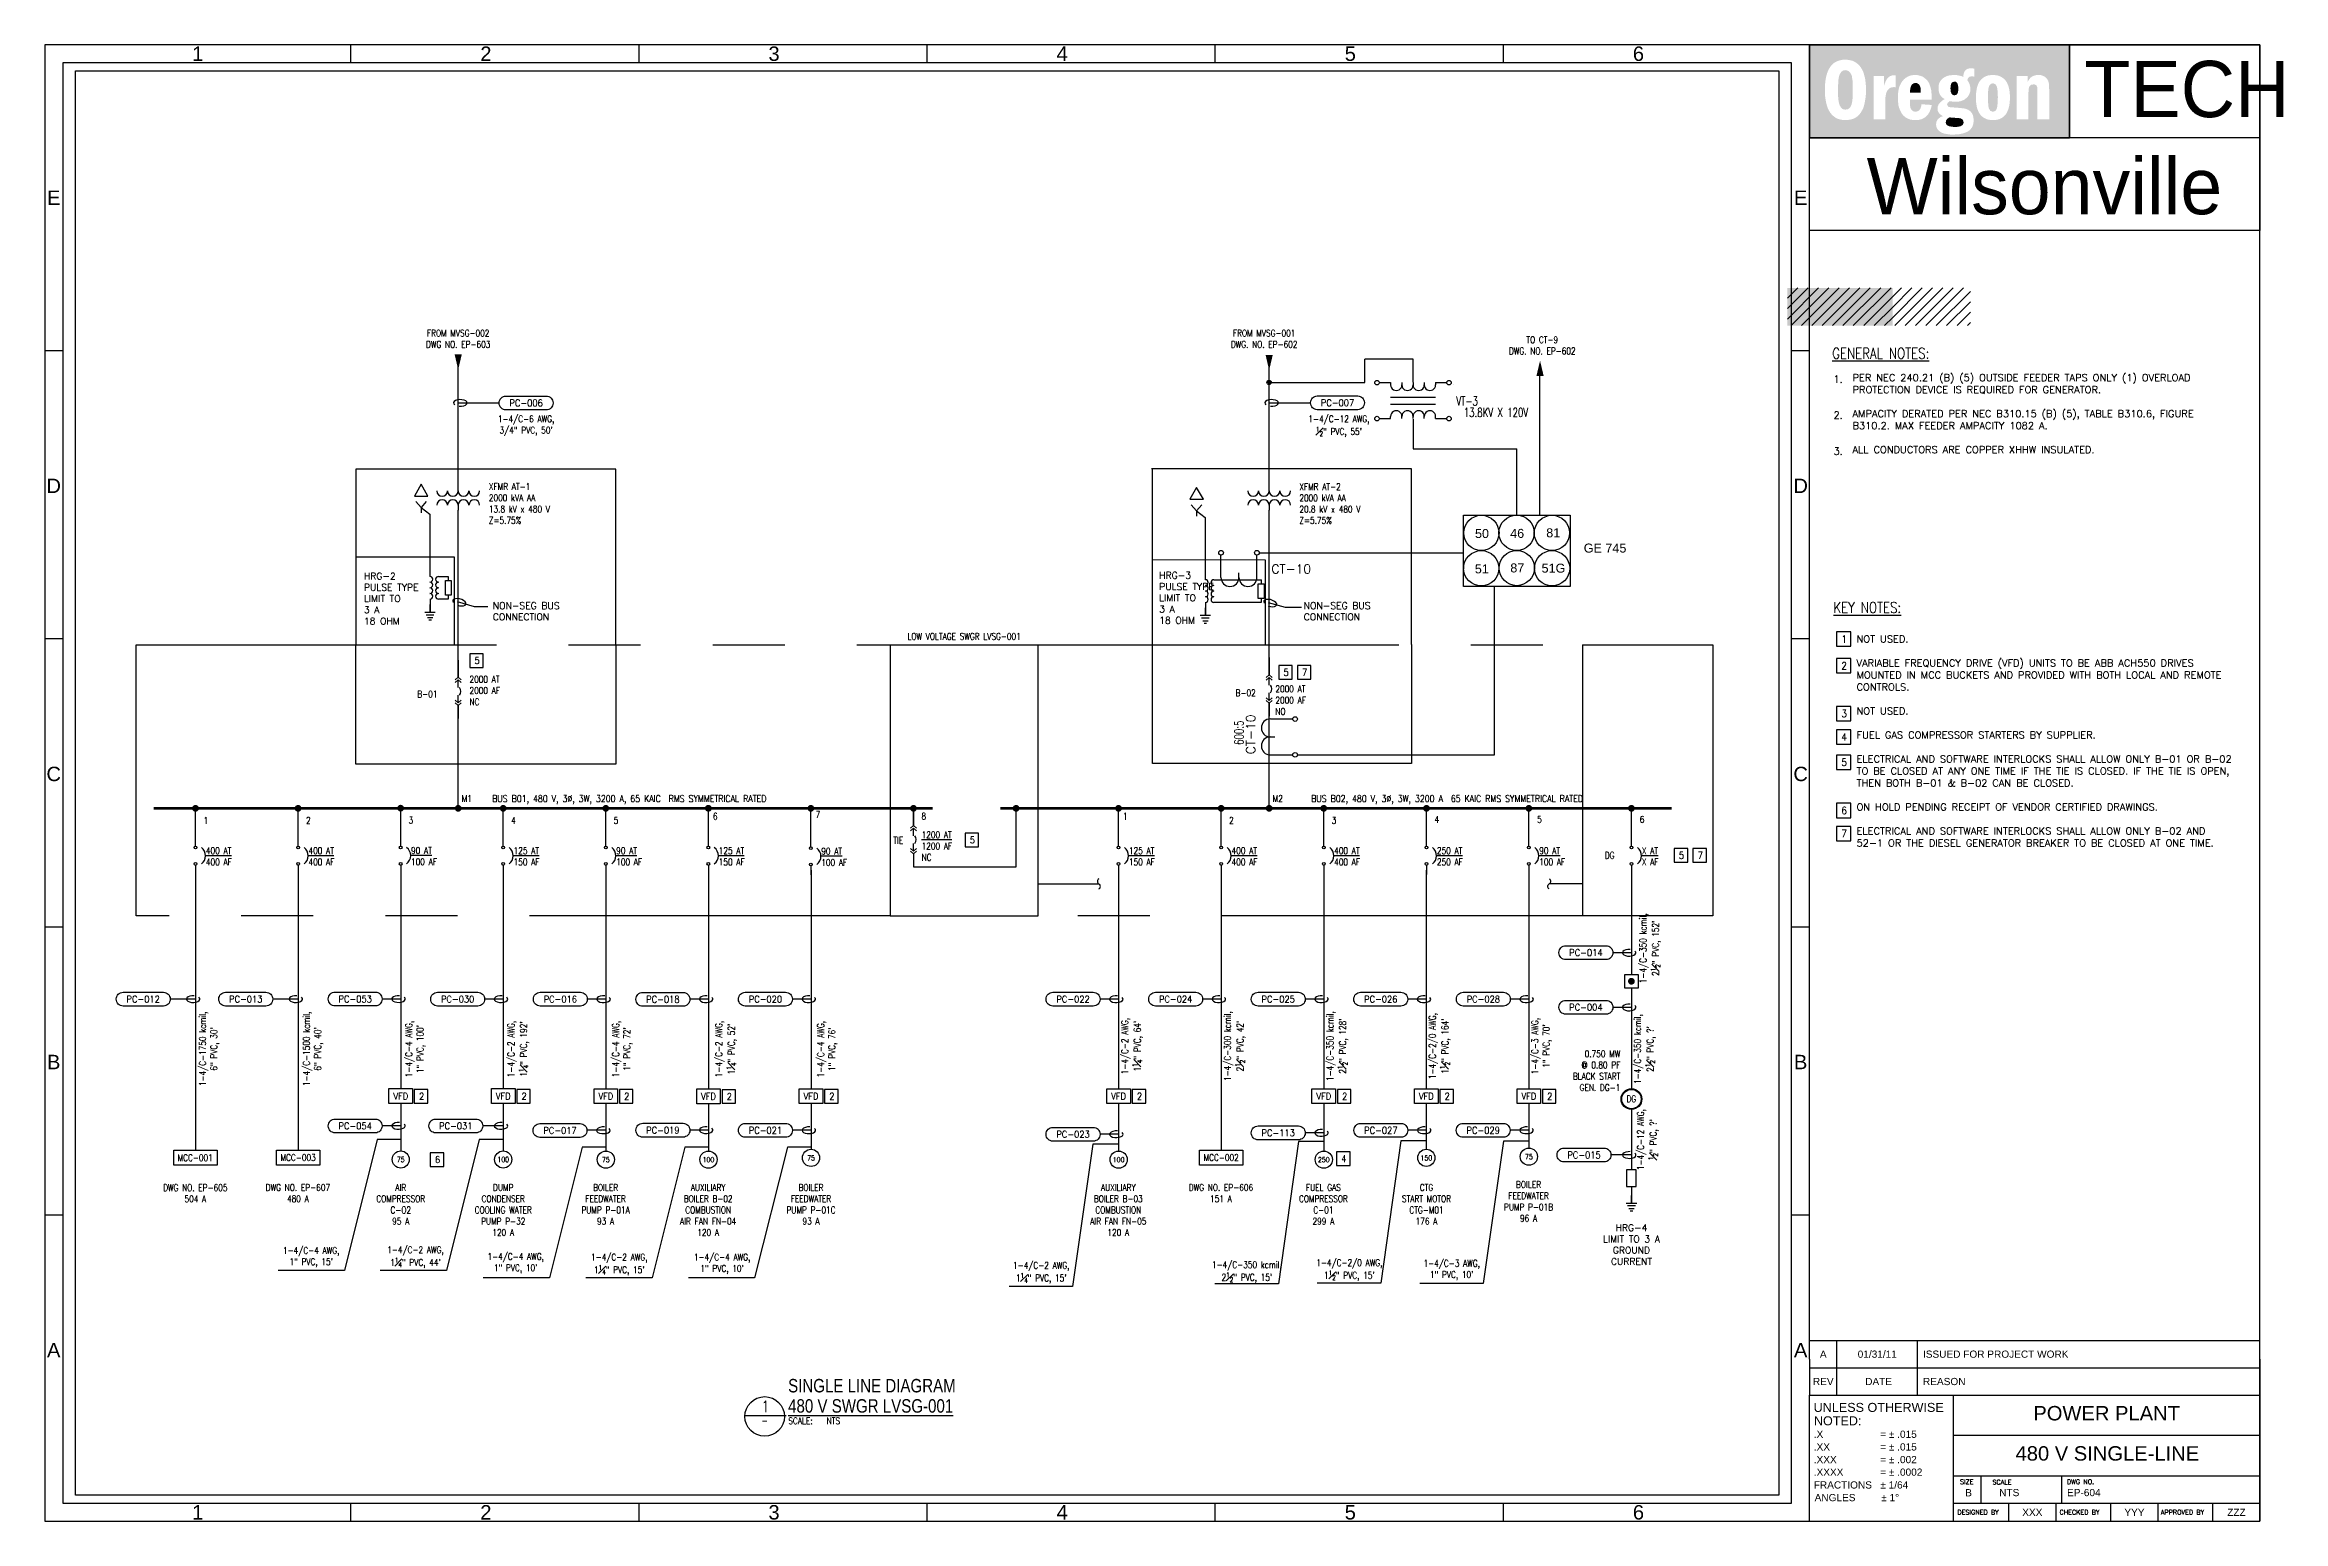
# Paper-space layout 'Layout1' of a CAD drawing. Extents: x 0 to 15.5, y 0 to 10.2.
# The model-space entities are those that its viewports show. They can reach past a viewport. Long polylines and large blocks are cut down to what shows.
import ezdxf
from ezdxf.enums import TextEntityAlignment as Align

# ---------------------------------------------------------------- set-up
doc = ezdxf.new("R2010")
doc.units = 0
doc.header["$MEASUREMENT"] = 0
doc.linetypes.add('PHANTOM', pattern=[2.5, 1.25, -0.25, 0.25, -0.25, 0.25, -0.25])
doc.layers.get('0').update_dxf_attribs({"linetype": 'CONTINUOUS'})
doc.layers.get('Defpoints').update_dxf_attribs({"linetype": 'CONTINUOUS'})
for name, color, linetype in [('black', 250, 'CONTINUOUS'), ('D-DETL-TITLE', 2, 'CONTINUOUS'), ('DESC', 7, 'CONTINUOUS'), ('E-1L-N2', 4, 'CONTINUOUS'), ('e-busline', 4, 'CONTINUOUS'), ('E-Cable Tag', 2, 'CONTINUOUS'), ('E-Cable Tag Dims', 3, 'CONTINUOUS'), ('e-ckt_line', 4, 'CONTINUOUS'), ('E-ENCLOSURE', 1, 'PHANTOM'), ('e-line-lwt2', 2, 'CONTINUOUS'), ('e-line-lwt3', 4, 'CONTINUOUS'), ('E-LINE-LWT4', 4, 'CONTINUOUS'), ('e-line-lwt5', 13, 'CONTINUOUS'), ('e-line-text', 2, 'CONTINUOUS'), ('G-ANNO-TTLB', 7, 'CONTINUOUS'), ('G-Dimns-N', 3, 'CONTINUOUS'), ('G-TEXT-M', 43, 'CONTINUOUS'), ('G-Text-N', 2, 'CONTINUOUS'), ('SYMS', 7, 'CONTINUOUS'), ('TAGS', 7, 'CONTINUOUS'), ('white', 7, 'CONTINUOUS'), ('WIRES', 7, 'CONTINUOUS')]:
    doc.layers.add(name, color=color, linetype=linetype)
doc.styles.add('BOLD', font='helvs1.shx', dxfattribs={"width": 0.8})
doc.styles.add('cb-ps1-8', font='SIMPLEX.shx', dxfattribs={"width": 0.8, "height": 0.125})
doc.styles.add('Roman', font='romans')
doc.styles.add('ROMANS', font='ROMANS.shx')
doc.styles.add('ROMANSCC', font='ROMANS.SHX', dxfattribs={"width": 0.8, "height": 0.125, "bigfont": 'bigfont.shx'})
doc.styles.add('rs', font='romans.shx', dxfattribs={"width": 0.8, "height": 0.1})
doc.styles.get("Standard").update_dxf_attribs({"font": 'arial.ttf', "width": 1.001})
doc.styles.add('STD3-32', font='MONOSI.SHX', dxfattribs={"width": 0.85, "height": 0.09375})
doc.styles.add('WD', font='romans.shx')
doc.dimstyles.new('dim', dxfattribs={"dimtxt": 0.09375, "dimasz": 0.125, "dimexe": 0.125, "dimexo": 0.0625, "dimgap": 0.0625, "dimtad": 1, "dimdec": 5, "dimzin": 3, "dimdsep": 46, "dimlunit": 4, "dimtxsty": 'rs', "dimblk": 'ARCHTICK', "dimcen": -0.09375, "dimdle": 0.125, "dimclrd": 1, "dimclre": 256, "dimclrt": 256, "dimazin": 1, "dimtfac": 1, "dimtdec": 5, "dimtix": 1, "dimtmove": 2, "dimatfit": 3, "dimldrblk": '$loop', "dimfxl": 1, "dimfrac": 1, "dimtolj": 1, "dimtzin": 0, "dimarcsym": 0})
pattern_1 = [(45, (10.456353, 10.16089), (-0.0359829, 0.0359829), [])]

psp = doc.layouts.get("Layout1")

# ---------------------------------------------------------------- texts
at = {"layer": 'G-TEXT-M', "linetype": 'Continuous', "style": 'ROMANS', "width": 0.8}
for s, p in [('%%UGENERAL NOTES:', (12.407, 8.07)), ('%%UKEY NOTES:', (12.415, 6.306))]:
    psp.add_text(s, height=0.075, dxfattribs=at).set_placement(p)
at = {"layer": 'G-Text-N', "char_height": 0.05, "attachment_point": 1, "style": 'ROMANS'}
for s, insert, width in [('1.\\P\\P\\P2.\\P\\P\\P3.', (12.416, 7.954), 0.04379), ('PER NEC 240.21 (B) (5) OUTSIDE FEEDER TAPS ONLY (1) OVERLOAD PROTECTION DEVICE IS REQUIRED FOR GENERATOR.\\P\\PAMPACITY DERATED PER NEC B310.15 (B) (5), TABLE B310.6, FIGURE B310.2. MAX FEEDER AMPACITY 1082 A.\\P\\PALL CONDUCTORS ARE COPPER XHHW INSULATED.', (12.548, 7.964), 2.7938), ('NOT USED.\\P\\PVARIABLE FREQUENCY DRIVE (VFD) UNITS TO BE ABB ACH550 DRIVES MOUNTED IN MCC BUCKETS AND PROVIDED WITH BOTH LOCAL AND REMOTE CONTROLS.\\P\\PNOT USED.\\P\\PFUEL GAS COMPRESSOR STARTERS BY SUPPLIER.\\P\\PELECTRICAL AND SOFTWARE INTERLOCKS SHALL ALLOW ONLY B-01 OR B-02 TO BE CLOSED AT ANY ONE TIME IF THE TIE IS CLOSED. IF THE TIE IS OPEN, THEN BOTH B-01 & B-02 CAN BE CLOSED.\\P\\PON HOLD PENDING RECEIPT OF VENDOR CERTIFIED DRAWINGS.\\P\\PELECTRICAL AND SOFTWARE INTERLOCKS SHALL ALLOW ONLY B-02 AND 52-1 OR THE DIESEL GENERATOR BREAKER TO BE CLOSED AT ONE TIME.', (12.576, 6.15), 2.84082)]:
    psp.add_mtext(s, dxfattribs=dict(at, insert=insert, width=width))

msp = doc.modelspace()

# ---------------------------------------------------------------- texts
at = {"layer": 'DESC', "char_height": 0.125, "attachment_point": 1}
for s, insert in [('50', (23.717, 14.256)), ('46', (24.206, 14.258)), ('81', (24.707, 14.266)), ('GE 745', (25.228, 14.054)), ('51', (23.715, 13.765)), ('87', (24.208, 13.778)), ('51G', (24.642, 13.775))]:
    msp.add_mtext_dynamic_manual_height_columns(s, width=0.71713, gutter_width=0.501, heights=[0], dxfattribs=dict(at, insert=insert))
at = {"layer": 'G-Text-N', "linetype": 'Continuous', "style": 'ROMANS', "width": 0.8}
for s, p in [('B-01', (9.023, 11.916)), ('B-02', (20.391, 11.932)), ('M1', (9.639, 10.463)), ('6', (13.129, 10.217, -135)), ('7', (14.557, 10.241, -135)), ('1', (18.828, 10.217, -135)), ('M2', (20.906, 10.463)), ('TIE', (15.634, 9.883)), ('DG', (25.52, 9.675))]:
    msp.add_text(s, height=0.0938, dxfattribs=at).set_placement(p)
at = {"layer": 'G-Text-N', "style": 'ROMANSCC', "width": 0.85}
for s, p in [('BUS B01, 480 V, 3%%C, 3W, 3200 A, 65 KAIC  RMS SYMMETRICAL RATED', (10.062, 10.463)), ('BUS B02, 480 V, 3%%C, 3W, 3200 A  65 KAIC RMS SYMMETRICAL RATED', (21.441, 10.463))]:
    msp.add_text(s, height=0.09375, dxfattribs=at).set_placement(p)
at = {"layer": 'G-Text-N', "style": 'ROMANSCC', "width": 0.8}
for s, p in [('MCC-001', (5.936, 5.52)), ('MCC-003', (7.366, 5.522)), ('MCC-002', (20.191, 5.522))]:
    msp.add_text(s, height=0.0938, dxfattribs=at).set_placement(p, align=Align.MIDDLE_CENTER)
at = {"layer": 'G-Text-N'}
for s, insert, char_height, width, attachment_point, style in [('{\\Fromans|c0;FROM MVSG-002\\PDWG NO. EP-603}', (9.59, 17.025), 0.09375, 1.11698, 2, 'ROMANSCC'), ('{\\Fromans|c0;FROM MVSG-001\\PDWG. NO. EP-602}', (20.788, 17.025), 0.09375, 1.20921, 2, 'ROMANSCC'), ('{\\Fromans|c0;TO CT-9\\PDWG. NO. EP-602}', (24.652, 16.933), 0.09375, 1.20921, 2, 'ROMANSCC'), ('\\A1;{\\Fromans|c0;1-4/C-6 AWG, \\P3/4" PVC, 50\'}', (10.534, 15.833), 0.09375, 1.21849, 2, 'ROMANSCC'), ('\\A1;{\\Fromans|c0;1-4/C-12 AWG, \\P\\H0.7x;\\S1#2;\\H1.4286x;" PVC, 55\'}', (21.827, 15.833), 0.09375, 1.21849, 2, 'ROMANSCC'), ('{\\Fromans|c0;XFMR AT-1\\P2000 kVA AA\\P13.8 kV x 480 V\\PZ=5.75%}', (10.016, 14.893), 0.09375, 1.20921, 1, 'ROMANSCC'), ('{\\Fromans|c0;XFMR AT-2 \\P2000 kVA AA\\P20.8 kV x 480 V\\PZ=5.75%}', (21.277, 14.891), 0.09375, 1.20921, 1, 'ROMANSCC'), ('HRG-2\\PPULSE TYPE\\PLIMIT TO \\P3 A\\P18 OHM', (8.28, 13.649), 0.0938, 0.93102, 1, 'ROMANS'), ('HRG-3\\PPULSE TYPE\\PLIMIT TO   3 A\\P18 OHM', (19.329, 13.659), 0.09375, 0.78315, 1, 'ROMANS'), ('NON-SEG BUS CONNECTION', (10.071, 13.238), 0.09375, 1.07279, 1, 'ROMANS'), ('NON-SEG BUS CONNECTION', (21.338, 13.238), 0.09375, 1.07279, 1, 'ROMANS'), ('{\\Fromans.shx|c0;LOW VOLTAGE SWGR LVSG-001}', (16.619, 12.811), 0.09375, 2.26113, 2, 'ROMANSCC'), ('{\\Fromans|c0;2000 AT\\P2000 AF\\PNC}', (9.747, 12.215), 0.09375, 1.20921, 1, 'ROMANSCC'), ('{\\Fromans|c0;2000 AT\\P2000 AF\\PNO}', (20.944, 12.081), 0.09375, 1.07667, 1, 'ROMANSCC'), ('{\\Fromans|c0;8}', (16.026, 10.313), 0.09375, 1.17188, 1, 'ROMANSCC'), ('{\\Fromans|c0;4}', (23.156, 10.268), 0.09375, 1.17188, 1, 'ROMANSCC'), ('{\\Fromans|c0;5}', (24.581, 10.268), 0.09375, 1.17188, 1, 'ROMANSCC'), ('{\\Fromans|c0;6}', (26.006, 10.268), 0.09375, 1.17188, 1, 'ROMANSCC'), ('{\\Fromans|c0;1}', (6.051, 10.254), 0.09375, 1.17188, 1, 'ROMANSCC'), ('{\\Fromans|c0;2}', (7.476, 10.254), 0.09375, 1.17188, 1, 'ROMANSCC'), ('{\\Fromans|c0;3}', (8.901, 10.256), 0.09375, 1.17188, 1, 'ROMANSCC'), ('{\\Fromans|c0;4}', (10.326, 10.254), 0.09375, 1.17188, 1, 'ROMANSCC'), ('{\\Fromans|c0;5}', (11.751, 10.254), 0.09375, 1.17188, 1, 'ROMANSCC'), ('{\\Fromans|c0;\\L1200 AT\\P\\l1200 AF\\PNC}', (16.029, 10.054), 0.09375, 1.17188, 1, 'ROMANSCC'), ('{\\Fromans|c0;2}', (20.301, 10.254), 0.09375, 1.17188, 1, 'ROMANSCC'), ('{\\Fromans|c0;3}', (21.726, 10.254), 0.09375, 0.05539, 1, 'ROMANSCC'), ('{\\Fromans|c0;\\L400 AT\\P\\l400 AF}', (6.085, 9.833), 0.09375, 0.42485, 1, 'ROMANSCC'), ('{\\Fromans|c0;\\L400 AT\\P\\l400 AF}', (7.51, 9.833), 0.09375, 0.46647, 1, 'ROMANSCC'), ('{\\Fromans|c0;\\L90 AT\\P\\l100 AF}', (8.935, 9.835), 0.09375, 0.4415, 1, 'ROMANSCC'), ('{\\Fromans|c0;\\L125 AT\\P\\l150 AF}', (10.36, 9.833), 0.09375, 0.41653, 1, 'ROMANSCC'), ('{\\Fromans|c0;\\L90 AT\\P\\l100 AF}', (11.785, 9.833), 0.09375, 0.41653, 1, 'ROMANSCC'), ('{\\Fromans|c0;\\L125 AT\\P\\l150 AF}', (13.21, 9.833), 0.09375, 0.42485, 1, 'ROMANSCC'), ('{\\Fromans|c0;\\L90 AT\\P\\l100 AF}', (14.635, 9.826), 0.09375, 0.44982, 1, 'ROMANSCC'), ('{\\Fromans|c0;\\L125 AT\\P\\l150 AF}', (18.909, 9.833), 0.09375, 0.41661, 1, 'ROMANSCC'), ('{\\Fromans|c0;\\L400 AT\\P\\l400 AF}', (20.335, 9.833), 0.09375, 0.44219, 1, 'ROMANSCC'), ('{\\Fromans|c0;\\L400 AT\\P\\l400 AF}', (21.76, 9.833), 0.09375, 0.43328, 1, 'ROMANSCC'), ('{\\Fromans|c0;\\L250 AT\\P\\l250 AF}', (23.188, 9.833), 0.09375, 0.44994, 1, 'ROMANSCC'), ('{\\Fromans|c0;\\L90 AT\\P\\l100 AF}', (24.61, 9.833), 0.09375, 0.44161, 1, 'ROMANSCC'), ('{\\Fromans|c0;\\LX AT\\P\\lX AF}', (26.035, 9.833), 0.09375, 0.34163, 1, 'ROMANSCC'), ('{\\Fromans|c0;0.750 MW\\P@ 0.80 PF\\PBLACK START\\PGEN. DG-1}', (25.736, 7.011), 0.09375, 1.48994, 3, 'ROMANSCC'), ('{\\Fromans|c0;DWG NO. EP-605\\P504 A}', (5.938, 5.151), 0.09375, 1.17188, 2, 'ROMANSCC'), ('{\\Fromans|c0;DWG NO. EP-607\\P480 A}', (7.363, 5.153), 0.09375, 1.17188, 2, 'ROMANSCC'), ('{\\Fromans|c0;AIR COMPRESSOR C-O2\\P95 A}', (8.792, 5.153), 0.09375, 0.90929, 2, 'ROMANSCC'), ('{\\Fromans|c0;DUMP CONDENSER COOLING WATER PUMP P-32 \\P120 A}', (10.216, 5.153), 0.09375, 0.90929, 2, 'ROMANSCC'), ('{\\Fromans|c0;BOILER \\PFEEDWATER\\PPUMP P-01A\\P93 A}', (11.638, 5.153), 0.09375, 1.17188, 2, 'ROMANSCC'), ('{\\Fromans|c0;AUXILIARY\\PBOILER B-02\\PCOMBUSTION\\PAIR FAN FN-04\\P120 A}', (13.063, 5.153), 0.09375, 1.17188, 2, 'ROMANSCC'), ('{\\Fromans|c0;BOILER\\PFEEDWATER\\PPUMP P-01C\\P93 A}', (14.492, 5.153), 0.09375, 1.38776, 2, 'ROMANSCC'), ('{\\Fromans|c0;AUXILIARY\\PBOILER B-03\\PCOMBUSTION\\PAIR FAN FN-05\\P120 A}', (18.761, 5.153), 0.09375, 1.17188, 2, 'ROMANSCC'), ('{\\Fromans|c0;DWG NO. EP-606\\P151 A}', (20.188, 5.153), 0.09375, 1.17188, 2, 'ROMANSCC'), ('{\\Fromans|c0;FUEL GAS \\PCOMPRESSOR\\PC-01\\P299 A}', (21.611, 5.153), 0.09375, 1.4496, 2, 'ROMANSCC'), ('{\\Fromans|c0;CTG\\PSTART MOTOR\\PCTG-M01\\P176 A}', (23.043, 5.153), 0.09375, 1.4496, 2, 'ROMANSCC'), ('{\\Fromans|c0;BOILER \\PFEEDWATER\\PPUMP P-01B\\P96 A}', (24.461, 5.194), 0.09375, 1.17188, 2, 'ROMANSCC'), ('HRG-4\\PLIMIT TO 3 A GROUND CURRENT', (25.891, 4.594), 0.09375, 0.90543, 2, 'ROMANS'), ('\\A1;{\\Fromans|c0;1-4/C-4 AWG, \\P1" PVC, 15\'}', (7.548, 4.278), 0.09375, 1.21849, 2, 'ROMANSCC'), ('\\A1;{\\Fromans|c0;1-4/C-2 AWG, \\P1\\H0.7x;\\S1#4;\\H1.4286x;" PVC, 44\'}', (8.997, 4.287), 0.09375, 1.21849, 2, 'ROMANSCC'), ('\\A1;{\\Fromans|c0;1-4/C-4 AWG, \\P1" PVC, 10\'}', (10.389, 4.194), 0.09375, 1.21849, 2, 'ROMANSCC'), ('\\A1;{\\Fromans|c0;1-4/C-2 AWG,\\P1\\H0.7x;\\S1#4;\\H1.4286x;" PVC, 15\'}', (11.828, 4.185), 0.09375, 1.21849, 2, 'ROMANSCC'), ('\\A1;{\\Fromans|c0;1-4/C-4 AWG, \\P1" PVC, 10\'}', (13.257, 4.185), 0.09375, 1.21849, 2, 'ROMANSCC'), ('\\A1;{\\Fromans|c0;1-4/C-2 AWG, \\P1\\H0.7x;\\S1#4;\\H1.4286x;" PVC, 15\'}', (17.691, 4.071), 0.09375, 1.21849, 2, 'ROMANSCC'), ('\\A1;{\\Fromans|c0;1-4/C-350 kcmil, \\P2\\H0.7x;\\S1#2;\\H1.4286x;" PVC, 15\'}', (20.548, 4.08), 0.09375, 1.21849, 2, 'ROMANSCC'), ('\\A1;{\\Fromans|c0;1-4/C-2/0 AWG, \\P1\\H0.7x;\\S1#2;\\H1.4286x;" PVC, 15\'}', (21.972, 4.108), 0.09375, 1.21849, 2, 'ROMANSCC'), ('\\A1;{\\Fromans|c0;1-4/C-3 AWG,\\P1" PVC, 10\'}', (23.394, 4.099), 0.09375, 1.21849, 2, 'ROMANSCC')]:
    msp.add_mtext(s, dxfattribs=dict(at, insert=insert, char_height=char_height, width=width, attachment_point=attachment_point, style=style))
at = {"layer": 'G-Text-N', "char_height": 0.09375, "width": 1.21849, "attachment_point": 2, "rotation": 90, "style": 'ROMANSCC'}
for s, insert in [('\\A1;{\\Fromans|c0;1-4/C-350 kcmil, \\P2\\H0.7x;\\S1#2;\\H1.4286x;" PVC, 152\'}', (26.004, 8.43)), ('\\A1;{\\Fromans|c0;1-4/C-1750 kcmil,\\P6" PVC, 30\'}', (5.992, 7.032)), ('\\A1;{\\Fromans|c0;1-4/C-1500 kcmil, \\P6" PVC, 40\'}', (7.434, 7.032)), ('\\A1;{\\Fromans|c0;1-4/C-300 kcmil, \\P2\\H0.7x;\\S1#2;\\H1.4286x;" PVC, 42\'}', (20.231, 7.071)), ('\\A1;{\\Fromans|c0;1-4/C-350 kcmil, \\P2\\H0.7x;\\S1#2;\\H1.4286x;" PVC, 128\'}', (21.656, 7.071)), ('\\A1;{\\Fromans|c0;1-4/C-2/0 AWG, \\P1\\H0.7x;\\S1#2;\\H1.4286x;" PVC, 164\'}', (23.078, 7.071)), ('\\A1;{\\Fromans|c0;1-4/C-350 kcmil, \\P2\\H0.7x;\\S1#2;\\H1.4286x;" PVC, ?\'}', (25.929, 7.03)), ('\\A1;{\\Fromans|c0;1-4/C-4 AWG, \\P1" PVC, 100\'}', (8.857, 7.03)), ('\\A1;{\\Fromans|c0;1-4/C-2 AWG, \\P1\\H0.7x;\\S1#4;\\H1.4286x;" PVC, 192\'}', (10.277, 7.03)), ('\\A1;{\\Fromans|c0;1-4/C-4 AWG, \\P1" PVC, 72\'}', (11.731, 7.03)), ('\\A1;{\\Fromans|c0;1-4/C-2 AWG, \\P1\\H0.7x;\\S1#4;\\H1.4286x;" PVC, 52\'}', (13.163, 7.03)), ('\\A1;{\\Fromans|c0;1-4/C-4 AWG, \\P1" PVC, 76\'}', (14.579, 7.028)), ('\\A1;{\\Fromans|c0;1-4/C-2 AWG, \\P1\\H0.7x;\\S1#4;\\H1.4286x;" PVC, 64\'}', (18.804, 7.071)), ('\\A1;{\\Fromans|c0;1-4/C-3 AWG, \\P1" PVC, 70\'}', (24.503, 7.071)), ('\\A1;{\\Fromans|c0;1-4/C-12 AWG, \\P\\H0.7x;\\S1#2;\\H1.4286x;" PVC, ?\'}', (25.971, 5.771))]:
    msp.add_mtext(s, dxfattribs=dict(at, insert=insert))

# ---------------------------------------------------------------- blocks, each defined once
blk = doc.blocks.new('REV_BLK_B')
for p, q in [((0, 0.19), (3.125, 0.19)), ((0.19, 0), (0.19, 0.19)), ((0.75, 0), (0.75, 0.19))]:
    blk.add_line(p, q)
at = {"width": 1.001}
for tag, p in [('REV', (0.095, 0.095)), ('DATE', (0.47, 0.095))]:
    blk.add_attdef(tag, text='', height=0.05, dxfattribs=at).set_placement(p, align=Align.MIDDLE_CENTER)
blk.add_attdef('REASON', text='', height=0.05, dxfattribs=at).set_placement((0.787, 0.095), align=Align.MIDDLE_LEFT)
blk = doc.blocks.new('G-KEYN-0003')
blk.add_lwpolyline([(-0.135, 0.125), (-0.135, -0.125), (0.115, -0.125), (0.115, 0.125)], close=True)
at = {"style": 'STD3-32', "width": 0.85}
blk.add_attdef('NO', text='', height=0.0938, dxfattribs=at).set_placement((0, 0), align=Align.MIDDLE)
blk = doc.blocks.new('OIT_ANSI_B_TTLBLK_R2')
h = blk.add_hatch(color=256)
h.dxf.hatch_style = 1
h.paths.add_polyline_path([(14.054, 10.25), (12.25, 10.25), (12.25, 9.605), (14.054, 9.605)])
h.paths.add_polyline_path([(13.393, 10.084), (13.393, 10.029), (13.376, 10.031), (13.375, 10.031), (13.36, 10.028), (13.349, 10.017), (13.345, 10.004), (13.354, 9.991), (13.361, 9.975), (13.365, 9.958), (13.366, 9.944), (13.365, 9.926), (13.36, 9.91), (13.352, 9.895), (13.341, 9.882), (13.337, 9.879), (13.324, 9.869), (13.309, 9.862), (13.293, 9.857), (13.276, 9.854), (13.261, 9.854), (13.244, 9.855), (13.227, 9.858), (13.223, 9.859), (13.209, 9.847), (13.204, 9.834), (13.212, 9.821), (13.215, 9.819), (13.224, 9.817), (13.24, 9.815), (13.263, 9.814), (13.273, 9.813), (13.294, 9.811), (13.313, 9.809), (13.328, 9.807), (13.338, 9.804), (13.354, 9.797), (13.367, 9.787), (13.375, 9.778), (13.383, 9.764), (13.387, 9.748), (13.389, 9.728), (13.388, 9.712), (13.386, 9.698), (13.381, 9.685), (13.375, 9.673), (13.367, 9.663), (13.357, 9.654), (13.345, 9.646), (13.331, 9.64), (13.316, 9.635), (13.299, 9.631), (13.28, 9.628), (13.259, 9.627), (13.247, 9.627), (13.225, 9.627), (13.204, 9.63), (13.186, 9.633), (13.171, 9.638), (13.158, 9.645), (13.147, 9.653), (13.139, 9.662), (13.133, 9.673), (13.129, 9.686), (13.128, 9.698), (13.13, 9.714), (13.137, 9.728), (13.147, 9.739), (13.161, 9.749), (13.176, 9.754), (13.159, 9.765), (13.148, 9.776), (13.14, 9.79), (13.138, 9.806), (13.14, 9.821), (13.145, 9.835), (13.155, 9.848), (13.168, 9.86), (13.184, 9.871), (13.188, 9.873), (13.173, 9.882), (13.162, 9.893), (13.153, 9.907), (13.148, 9.922), (13.145, 9.939), (13.145, 9.948), (13.146, 9.967), (13.15, 9.984), (13.158, 9.998), (13.168, 10.011), (13.175, 10.017), (13.187, 10.025), (13.202, 10.032), (13.218, 10.037), (13.236, 10.039), (13.254, 10.04), (13.272, 10.039), (13.288, 10.036), (13.305, 10.032), (13.316, 10.027), (13.319, 10.048), (13.325, 10.064), (13.332, 10.073), (13.344, 10.082), (13.36, 10.086), (13.37, 10.087), (13.388, 10.085)], flags=16)
h.paths.add_polyline_path([(13.477, 10.033), (13.49, 10.037), (13.505, 10.039), (13.522, 10.04), (13.539, 10.039), (13.554, 10.037), (13.568, 10.033), (13.58, 10.027), (13.591, 10.02), (13.602, 10.012), (13.611, 10.001), (13.619, 9.989), (13.625, 9.976), (13.631, 9.961), (13.635, 9.944), (13.638, 9.926), (13.64, 9.906), (13.64, 9.884), (13.64, 9.862), (13.638, 9.842), (13.635, 9.824), (13.631, 9.807), (13.625, 9.792), (13.619, 9.778), (13.611, 9.766), (13.602, 9.756), (13.592, 9.747), (13.581, 9.74), (13.568, 9.734), (13.554, 9.73), (13.54, 9.728), (13.523, 9.727), (13.506, 9.728), (13.491, 9.73), (13.478, 9.734), (13.465, 9.74), (13.454, 9.747), (13.443, 9.755), (13.434, 9.766), (13.427, 9.777), (13.42, 9.791), (13.414, 9.806), (13.41, 9.822), (13.407, 9.841), (13.405, 9.861), (13.404, 9.883), (13.405, 9.905), (13.407, 9.925), (13.41, 9.943), (13.414, 9.96), (13.419, 9.975), (13.426, 9.989), (13.434, 10.001), (13.443, 10.011), (13.453, 10.02), (13.464, 10.027)], flags=16)
h.paths.add_polyline_path([(13.688, 10.034), (13.764, 10.034), (13.764, 9.993), (13.773, 10.008), (13.783, 10.021), (13.795, 10.03), (13.81, 10.036), (13.826, 10.04), (13.837, 10.04), (13.856, 10.039), (13.872, 10.034), (13.884, 10.027), (13.897, 10.015), (13.906, 10), (13.908, 9.993), (13.911, 9.98), (13.912, 9.963), (13.913, 9.942), (13.913, 9.931), (13.913, 9.733), (13.832, 9.733), (13.832, 9.931), (13.831, 9.953), (13.826, 9.966), (13.825, 9.968), (13.81, 9.975), (13.805, 9.975), (13.787, 9.972), (13.776, 9.962), (13.776, 9.962), (13.772, 9.949), (13.77, 9.932), (13.769, 9.91), (13.769, 9.733), (13.688, 9.733)], flags=16)
h.paths.add_polyline_path([(13.08, 9.982), (13.085, 9.968), (13.09, 9.952), (13.094, 9.935), (13.096, 9.916), (13.098, 9.894), (13.098, 9.87), (12.946, 9.87), (12.946, 9.853), (12.947, 9.83), (12.95, 9.813), (12.956, 9.801), (12.957, 9.799), (12.97, 9.788), (12.985, 9.785), (12.999, 9.788), (13.011, 9.795), (13.019, 9.807), (13.025, 9.825), (13.026, 9.837), (13.098, 9.832), (13.094, 9.813), (13.088, 9.796), (13.081, 9.781), (13.073, 9.768), (13.063, 9.756), (13.052, 9.747), (13.04, 9.739), (13.026, 9.733), (13.011, 9.729), (12.994, 9.727), (12.983, 9.727), (12.965, 9.728), (12.948, 9.731), (12.932, 9.737), (12.918, 9.745), (12.905, 9.755), (12.894, 9.767), (12.885, 9.781), (12.878, 9.796), (12.872, 9.811), (12.867, 9.828), (12.865, 9.846), (12.863, 9.866), (12.863, 9.879), (12.863, 9.9), (12.865, 9.92), (12.868, 9.938), (12.872, 9.955), (12.878, 9.97), (12.885, 9.984), (12.894, 9.998), (12.907, 10.012), (12.92, 10.022), (12.934, 10.03), (12.949, 10.036), (12.966, 10.039), (12.983, 10.04), (13, 10.039), (13.016, 10.035), (13.032, 10.03), (13.046, 10.021), (13.059, 10.01), (13.065, 10.004), (13.073, 9.994)], flags=16)
h.paths.add_polyline_path([(12.848, 10.037), (12.848, 9.955), (12.835, 9.956), (12.82, 9.954), (12.808, 9.95), (12.798, 9.942), (12.789, 9.931), (12.783, 9.918), (12.779, 9.901), (12.776, 9.881), (12.775, 9.863), (12.775, 9.733), (12.694, 9.733), (12.694, 10.034), (12.766, 10.034), (12.766, 9.962), (12.772, 9.982), (12.78, 10), (12.788, 10.014), (12.799, 10.025), (12.81, 10.033), (12.823, 10.037), (12.834, 10.038)], flags=16)
h.paths.add_polyline_path([(12.634, 10.022), (12.637, 10.004), (12.639, 9.985), (12.641, 9.965), (12.641, 9.943), (12.641, 9.937), (12.641, 9.914), (12.64, 9.893), (12.637, 9.873), (12.634, 9.854), (12.63, 9.837), (12.626, 9.82), (12.62, 9.805), (12.613, 9.792), (12.606, 9.78), (12.598, 9.769), (12.589, 9.759), (12.578, 9.75), (12.567, 9.743), (12.556, 9.737), (12.543, 9.733), (12.53, 9.73), (12.515, 9.728), (12.499, 9.727), (12.481, 9.728), (12.463, 9.731), (12.448, 9.735), (12.433, 9.742), (12.42, 9.751), (12.407, 9.762), (12.397, 9.774), (12.392, 9.78), (12.385, 9.793), (12.378, 9.806), (12.373, 9.82), (12.368, 9.836), (12.364, 9.853), (12.361, 9.871), (12.358, 9.89), (12.357, 9.91), (12.356, 9.932), (12.356, 9.937), (12.357, 9.959), (12.358, 9.981), (12.36, 10.001), (12.363, 10.019), (12.367, 10.037), (12.372, 10.053), (12.378, 10.068), (12.384, 10.082), (12.392, 10.094), (12.4, 10.105), (12.409, 10.115), (12.419, 10.123), (12.43, 10.13), (12.442, 10.136), (12.455, 10.14), (12.468, 10.144), (12.483, 10.146), (12.498, 10.147), (12.517, 10.145), (12.534, 10.142), (12.55, 10.138), (12.565, 10.131), (12.578, 10.122), (12.59, 10.111), (12.601, 10.099), (12.605, 10.094), (12.612, 10.082), (12.619, 10.069), (12.625, 10.055), (12.629, 10.039)], flags=16)
h = blk.add_hatch(color=256)
h.dxf.hatch_style = 1
h.paths.add_polyline_path([(12.55, 9.93), (12.55, 9.937), (12.55, 9.962), (12.549, 9.984), (12.548, 10.003), (12.545, 10.02), (12.543, 10.034), (12.539, 10.044), (12.538, 10.047), (12.528, 10.061), (12.516, 10.07), (12.5, 10.073), (12.499, 10.074), (12.483, 10.071), (12.47, 10.062), (12.46, 10.047), (12.46, 10.046), (12.456, 10.036), (12.453, 10.023), (12.45, 10.007), (12.449, 9.988), (12.448, 9.967), (12.447, 9.942), (12.447, 9.937), (12.447, 9.912), (12.448, 9.89), (12.45, 9.871), (12.452, 9.854), (12.455, 9.841), (12.459, 9.83), (12.46, 9.828), (12.469, 9.813), (12.481, 9.803), (12.497, 9.8), (12.499, 9.8), (12.515, 9.802), (12.528, 9.811), (12.538, 9.826), (12.538, 9.827), (12.542, 9.837), (12.545, 9.85), (12.547, 9.866), (12.549, 9.884), (12.55, 9.906)])
h = blk.add_hatch(color=256)
h.dxf.hatch_style = 1
h.paths.add_polyline_path([(13.021, 9.948), (13.016, 9.964), (13.008, 9.976), (12.997, 9.983), (12.985, 9.985), (12.972, 9.982), (12.962, 9.975), (12.954, 9.964), (12.949, 9.948), (12.947, 9.927), (12.947, 9.918), (13.022, 9.918), (13.022, 9.927)])
h = blk.add_hatch(color=256)
h.dxf.hatch_style = 1
h.paths.add_polyline_path([(13.282, 9.947), (13.281, 9.969), (13.275, 9.984), (13.267, 9.993), (13.257, 9.995), (13.241, 9.99), (13.235, 9.984), (13.23, 9.97), (13.228, 9.951), (13.228, 9.945), (13.23, 9.923), (13.236, 9.909), (13.246, 9.901), (13.256, 9.899), (13.272, 9.904), (13.276, 9.91), (13.281, 9.923), (13.282, 9.943)])
h = blk.add_hatch(color=256)
h.dxf.hatch_style = 1
h.paths.add_polyline_path([(13.556, 9.875), (13.557, 9.884), (13.556, 9.908), (13.555, 9.928), (13.553, 9.945), (13.55, 9.957), (13.549, 9.962), (13.54, 9.976), (13.525, 9.982), (13.523, 9.982), (13.507, 9.978), (13.497, 9.965), (13.496, 9.962), (13.493, 9.952), (13.49, 9.937), (13.489, 9.918), (13.488, 9.896), (13.488, 9.884), (13.488, 9.86), (13.49, 9.84), (13.491, 9.823), (13.494, 9.81), (13.495, 9.807), (13.504, 9.792), (13.517, 9.786), (13.523, 9.785), (13.538, 9.79), (13.548, 9.802), (13.549, 9.807), (13.552, 9.818), (13.554, 9.834), (13.556, 9.852)])
h = blk.add_hatch(color=256)
h.dxf.hatch_style = 1
h.paths.add_polyline_path([(13.315, 9.728), (13.313, 9.73), (13.299, 9.739), (13.297, 9.739), (13.285, 9.741), (13.265, 9.742), (13.257, 9.743), (13.239, 9.744), (13.222, 9.746), (13.221, 9.746), (13.206, 9.736), (13.197, 9.723), (13.195, 9.71), (13.198, 9.699), (13.205, 9.691), (13.218, 9.685), (13.236, 9.681), (13.259, 9.679), (13.262, 9.679), (13.284, 9.681), (13.3, 9.685), (13.312, 9.693), (13.318, 9.703), (13.319, 9.711)])
at = {"linetype": 'Continuous'}
h = blk.add_hatch(color=250, dxfattribs=at)
h.dxf.hatch_style = 1
h.paths.add_polyline_path([(12.827, 8.562), (12.096, 8.562), (12.096, 8.3), (12.827, 8.3)], flags=16)
h.paths.add_polyline_path([(12.091, 8.271), (12.837, 8.271), (12.837, 8.63), (12.091, 8.63)], flags=9)
h = blk.add_hatch(dxfattribs=at)
h.set_pattern_fill('ANSI31', color=250, scale=0.4071)
h.set_pattern_definition(pattern_1)
h.paths.add_polyline_path([(12.827, 8.562), (12.096, 8.562), (12.096, 8.3), (12.827, 8.3)], flags=16)
h.paths.add_polyline_path([(12.091, 8.253), (12.837, 8.253), (12.837, 8.611), (12.091, 8.611)], flags=9)
h = blk.add_hatch(color=250, dxfattribs=at)
h.dxf.hatch_style = 1
h.paths.add_polyline_path([(12.096, 8.562), (12.096, 8.3), (12.827, 8.3), (12.827, 8.562)], flags=16)
h.paths.add_polyline_path([(12.091, 8.253), (12.837, 8.253), (12.837, 8.611), (12.091, 8.611)], flags=9)
h = blk.add_hatch(color=250, dxfattribs=at)
h.dxf.hatch_style = 1
h.paths.add_polyline_path([(12.096, 8.562), (12.096, 8.3), (12.827, 8.3), (12.827, 8.562)], flags=16)
h.paths.add_polyline_path([(12.091, 8.253), (12.837, 8.253), (12.837, 8.611), (12.091, 8.611)], flags=9)
h = blk.add_hatch(dxfattribs=at)
h.set_pattern_fill('ANSI31', scale=0.4071)
h.set_pattern_definition(pattern_1)
h.paths.add_polyline_path([(13.366, 8.562), (12.827, 8.562), (12.827, 8.3), (13.366, 8.3)], flags=16)
h.paths.add_polyline_path([(12.807, 8.251), (13.379, 8.251), (13.379, 8.61), (12.807, 8.61)], flags=9)
for p, q in [((15.375, 10.25), (0, 10.25)), ((0, 10.25), (0, 0)), ((12.125, 10.125), (0.125, 10.125)), ((0.125, 10.125), (0.125, 0.125)), ((2.125, 10.125), (2.125, 10.25)), ((4.125, 10.125), (4.125, 10.25)), ((6.125, 10.125), (6.125, 10.25)), ((8.125, 10.125), (8.125, 10.25)), ((10.125, 10.125), (10.125, 10.25)), ((12.125, 0.125), (12.125, 10.125)), ((12.25, 1.125), (12.25, 10.25)), ((15.375, 0), (15.375, 10.25)), ((15.375, 9.605), (15.375, 8.96)), ((15.375, 8.96), (12.25, 8.96)), ((0.125, 8.125), (0, 8.125)), ((12.25, 8.125), (12.125, 8.125)), ((0.125, 6.125), (0, 6.125)), ((12.25, 6.125), (12.125, 6.125)), ((0.125, 4.125), (0, 4.125)), ((12.25, 4.125), (12.125, 4.125)), ((0.125, 2.125), (0, 2.125)), ((12.25, 2.125), (12.125, 2.125)), ((12.25, 1.125), (12.25, 0.875)), ((15.375, 1.125), (15.375, 0)), ((12.25, 1.065), (15.375, 1.065)), ((12.44, 0.875), (12.44, 1.065)), ((13, 0.875), (13, 1.065)), ((12.25, 0.875), (15.375, 0.875)), ((12.25, 0), (12.25, 0.875)), ((13.25, 0), (13.25, 0.875)), ((15.375, 0.595), (13.25, 0.595)), ((13.25, 0.315), (15.375, 0.315)), ((13.44, 0.125), (13.44, 0.315)), ((14, 0.125), (14, 0.315)), ((0, 0), (15.375, 0)), ((0.125, 0.125), (12.125, 0.125)), ((2.125, 0), (2.125, 0.125)), ((4.125, 0), (4.125, 0.125)), ((6.125, 0), (6.125, 0.125)), ((8.125, 0), (8.125, 0.125)), ((10.125, 0), (10.125, 0.125)), ((12.25, 0), (15.375, 0)), ((13.25, 0.125), (15.375, 0.125)), ((13.632, 0), (13.632, 0.125)), ((13.959, 0.125), (13.959, 0)), ((14.341, 0), (14.341, 0.125)), ((14.668, 0.125), (14.668, 0)), ((15.05, 0), (15.05, 0.125))]:
    blk.add_line(p, q)
blk.add_lwpolyline([(12.25, 10.25), (14.054, 10.25), (14.054, 9.605), (12.25, 9.605)], close=True)
at = {"layer": 'black', "linetype": 'Continuous'}
blk.add_lwpolyline([(12.25, 9.605), (14.054, 9.605), (14.054, 10.25), (12.25, 10.25)], close=True, dxfattribs=at)
at = {"layer": 'white', "linetype": 'Continuous'}
blk.add_lwpolyline([(14.054, 10.25), (15.375, 10.25), (15.375, 9.605), (14.054, 9.605)], close=True, dxfattribs=at)
at = {"width": 1.001}
for s, height, p in [('1', 0.1, (1.062, 10.188)), ('2', 0.1, (3.062, 10.188)), ('3', 0.1, (5.062, 10.188)), ('4', 0.1, (7.062, 10.188)), ('5', 0.1, (9.062, 10.188)), ('6', 0.1, (11.062, 10.188)), ('E', 0.1, (0.062, 9.188)), ('E', 0.1, (12.188, 9.188)), ('D', 0.1, (0.062, 7.188)), ('D', 0.1, (12.188, 7.188)), ('C', 0.1, (0.062, 5.188)), ('C', 0.1, (12.188, 5.188)), ('B', 0.1, (0.062, 3.188)), ('B', 0.1, (12.188, 3.188)), ('A', 0.1, (0.062, 1.188)), ('A', 0.1, (12.188, 1.188)), ('REV', 0.05, (12.345, 0.97)), ('1', 0.1, (1.062, 0.062)), ('2', 0.1, (3.062, 0.062)), ('3', 0.1, (5.062, 0.062)), ('4', 0.1, (7.062, 0.062)), ('5', 0.1, (9.062, 0.062)), ('6', 0.1, (11.062, 0.062))]:
    blk.add_text(s, height=height, dxfattribs=at).set_placement(p, align=Align.MIDDLE_CENTER)
for s, height, p in [('DATE', 0.05, (12.636, 0.945)), ('REASON', 0.05, (13.037, 0.945)), ('UNLESS OTHERWISE ', 0.0625, (12.278, 0.759)), ('.X', 0.05, (12.279, 0.579)), ('NOTED:', 0.0625, (12.28, 0.666)), ('= ± .015', 0.05, (12.74, 0.579)), ('.XX', 0.05, (12.279, 0.491)), ('= ± .015', 0.05, (12.74, 0.491)), ('.XXX', 0.05, (12.279, 0.403)), ('.XXXX', 0.05, (12.279, 0.316)), ('= ± .002', 0.05, (12.74, 0.403)), ('= ± .0002', 0.05, (12.74, 0.316)), ('FRACTIONS', 0.05, (12.279, 0.227)), ('ANGLES', 0.05, (12.285, 0.139)), ('± 1/64', 0.05, (12.741, 0.227)), ('± 1°', 0.05, (12.747, 0.139))]:
    blk.add_text(s, height=height, dxfattribs=at).set_placement(p)
at = {"style": 'Roman'}
for s, p in [('SIZE', (13.294, 0.258)), ('SCALE', (13.519, 0.255)), ('DWG NO.', (14.036, 0.258)), ('DESIGNED BY', (13.276, 0.046)), ('CHECKED BY', (13.985, 0.046)), ('APPROVED BY', (14.688, 0.046))]:
    blk.add_text(s, height=0.0325, dxfattribs=at).set_placement(p)
at = {"linetype": 'Continuous', "char_height": 0.39082, "attachment_point": 4}
for s, width, insert in [('{\\fFranklin Gothic Demi Cond|b0|i0|c0|p34;\\C7;TECH}', 3.00829, (14.158, 9.94)), ('{\\fFranklin Gothic Demi Cond|b0|i0|c0|p34;\\C7;Wilsonville}', 2.87763, (12.646, 9.266))]:
    blk.add_mtext_dynamic_manual_height_columns(s, width=width, gutter_width=1, heights=[0.662], dxfattribs=dict(at, insert=insert))
at = {"insert": (13.33, 0.223), "char_height": 0.05, "width": 0.14685, "attachment_point": 1}
blk.add_mtext('B', dxfattribs=at)
at = {"width": 1.001}
for tag, height, p in [('PROJECTNAME', 0.1, (14.312, 0.75)), ('DWGNAME', 0.1, (14.317, 0.471)), ('DESIGN', 0.05, (13.796, 0.062)), ('CHECK', 0.05, (14.505, 0.062)), ('APPROVE', 0.05, (15.213, 0.062))]:
    blk.add_attdef(tag, text='', height=height, dxfattribs=at).set_placement(p, align=Align.MIDDLE_CENTER)
blk.add_attdef('SCALE', text='', height=0.05, dxfattribs=at).set_placement((13.636, 0.159), align=Align.BOTTOM_CENTER)
blk.add_attdef('DWNNO', text='', height=0.05, dxfattribs=at).set_placement((14.037, 0.159), align=Align.BOTTOM_LEFT)
blk = doc.blocks.new('E-LINE-0028A')
at = {"layer": 'e-ckt_line'}
for p, q in [((0, 0.129), (0, 0)), ((0, 0), (0, -0.19)), ((0, -0.19), (-0.055, -0.239)), ((0, -0.239), (-0.055, -0.288)), ((0.055, -0.239), (0, -0.19)), ((0, -0.381), (0, -0.239)), ((0.055, -0.288), (0, -0.239)), ((0, -0.664), (-0.055, -0.615)), ((0, -0.713), (-0.055, -0.664)), ((0, -0.664), (0, -0.522)), ((0.055, -0.615), (0, -0.664)), ((0.055, -0.664), (0, -0.713)), ((0, -0.713), (0, -0.954))]:
    blk.add_line(p, q, dxfattribs=at)
blk.add_ellipse((-0.035, -0.451), major_axis=(0, 0.106), ratio=0.788845, start_param=3.982646, end_param=5.442117, dxfattribs=at)
blk = doc.blocks.new('transformer')
for p, q in [((0.459, 0.359), (0.459, 0.457)), ((0.459, 0.097), (0.459, 0))]:
    blk.add_line(p, q)
for centre, start, end in [((0.162, 0.359), 180, 0), ((0.162, 0.097), 360, 180), ((0.36, 0.359), 180, 360), ((0.36, 0.097), 0, 180), ((0.558, 0.359), 180, 0), ((0.558, 0.097), 360, 180), ((0.757, 0.359), 180, 360), ((0.757, 0.097), 0, 180)]:
    blk.add_arc(centre, 0.099, start, end)
blk = doc.blocks.new('G-SYMB-0001')
at = {"layer": 'D-DETL-TITLE'}
blk.add_line((-0.73, 0), (0.031, 0), dxfattribs=at)
at = {"layer": 'D-DETL-TITLE', "color": 4}
blk.add_circle((-0.365, -0.019), 0.366, dxfattribs=at)
at = {"layer": 'D-DETL-TITLE', "color": 3, "style": 'cb-ps1-8', "width": 0.8}
blk.add_text('SCALE:', height=0.125, dxfattribs=at).set_placement((0.073, -0.164))
at = {"layer": 'D-DETL-TITLE', "style": 'BOLD', "width": 0.8}
for tag, p in [('UPPER_TITLE', (0.069, 0.425)), ('LOWER_TITLE', (0.069, 0.05))]:
    blk.add_attdef(tag, p, '', height=0.25, dxfattribs=at)
at = {"layer": 'D-DETL-TITLE', "style": 'cb-ps1-8', "width": 0.8}
blk.add_attdef('DETAIL_TAG', text='', height=0.211, dxfattribs=at).set_placement((-0.353, 0.059), align=Align.CENTER)
at = {"layer": 'D-DETL-TITLE', "color": 3, "style": 'cb-ps1-8', "width": 0.8}
blk.add_attdef('DETAIL_SHEET', text='', height=0.125, dxfattribs=at).set_placement((-0.365, -0.164), align=Align.CENTER)
blk.add_attdef('SCALE', (0.784, -0.164), '', height=0.125, dxfattribs=at)
blk = doc.blocks.new('$loop')
blk.add_ellipse((-0.25, 0), major_axis=(0.75, 0), ratio=0.5, start_param=1.415416, end_param=6.849418)
blk = doc.blocks.new('_ArchTick')
at = {"color": 0, "linetype": 'ByBlock', "const_width": 0.15}
blk.add_lwpolyline([(-0.5, -0.5), (0.5, 0.5)], dxfattribs=at)
blk = doc.blocks.new('SLD-MTR')
at = {"layer": 'E-1L-N2'}
blk.add_circle((0, -0.159), 0.159, dxfattribs=at)
at = {"layer": 'e-line-text', "style": 'ROMANS', "width": 0.9, "flags": 4}
blk.add_attdef('MOTORRATING', text='', height=0.0937, dxfattribs=at).set_placement((0, -0.16), align=Align.MIDDLE_CENTER)
blk = doc.blocks.new('E2')
for centre, start, end in [((-0.1875, 0), 180, 0), ((-0.0625, 0), 180, 0), ((0.0625, 0), 180, 0), ((0.1875, 0), 180, 0), ((-0.1875, -0.1875), 0, 180), ((-0.0625, -0.1875), 0, 180), ((0.0625, -0.1875), 0, 180), ((0.1875, -0.1875), 0, 180)]:
    blk.add_arc(centre, 0.0625, start, end)
blk = doc.blocks.new('E-Cable Tag')
at = {"layer": 'E-Cable Tag'}
blk.add_lwpolyline([(-0.374, 0.128), (0.374, 0.128, -0.414214), (0.499, 0.003), (0.499, -0.003, -0.414214), (0.374, -0.128), (-0.374, -0.128, -0.414214), (-0.499, -0.003), (-0.499, 0.003, -0.414214)], format="xyb", close=True, dxfattribs=at)
at = {"layer": 'E-Cable Tag', "style": 'ROMANS', "width": 0.9}
blk.add_attdef('CELEMFR5-R1(1)', text='', height=0.125, dxfattribs=at).set_placement((0, 0), align=Align.MIDDLE_CENTER)
blk = doc.blocks.new('VFD')
at = {"layer": 'G-Text-N'}
blk.add_lwpolyline([(-0.218, 0), (0.218, 0), (0.218, -0.277), (-0.218, -0.277)], close=True, dxfattribs=at)
at = {"layer": 'G-Text-N', "style": 'ROMANS', "width": 0.9}
blk.add_attdef('VFD', text='', height=0.125, dxfattribs=at).set_placement((0, -0.139), align=Align.MIDDLE_CENTER)
blk = doc.blocks.new('e-ground')
at = {"layer": 'e-line-lwt3'}
for p, q in [((0.097, 0), (-0.097, 0)), ((0, 0), (0, 0.146)), ((0.073, -0.049), (-0.073, -0.049)), ((-0.049, -0.097), (0.049, -0.097)), ((0.024, -0.146), (-0.024, -0.146))]:
    blk.add_line(p, q, dxfattribs=at)
blk = doc.blocks.new('CB BOLT ON')
at = {"layer": 'E-LINE-LWT4', "linetype": 'Continuous'}
for centre in [(4.385, 22.683), (4.385, 22.38)]:
    blk.add_circle(centre, 0.0256, dxfattribs=at)
blk.add_arc((4.381, 22.532), 0.19, 306.8129, 52.8429, dxfattribs=at)
blk = doc.blocks.new('BREAK')
for centre, radius, start, end in [((0.19, -0.1), 0.212, 27.8124, 152.1876), ((-0.19, 0.11), 0.218, 210.5622, 329.4378)]:
    blk.add_arc(centre, radius, start, end)
blk = doc.blocks.new('E-GENERATOR')
at = {"layer": 'G-Text-N'}
for radius in [0.192, 0.179]:
    blk.add_circle((-0.016, -0.012), radius, dxfattribs=at)
at = {"color": 2, "style": 'ROMANS', "width": 0.8}
blk.add_attdef('52', text='', height=0.122, dxfattribs=at).set_placement((-0.018, -0.006), align=Align.MIDDLE)
blk = doc.blocks.new('HXF1CT')
for p, q in [((-0.25, 0.344), (-0.25, 0.032)), ((0, 0.344), (0, 0.281)), ((0.25, 0.344), (0.25, 0.032))]:
    blk.add_line(p, q)
for centre in [(-0.249, 0), (0.249, 0)]:
    blk.add_circle(centre, 0.0322)
for centre in [(-0.125, 0.344), (0.125, 0.344)]:
    blk.add_arc(centre, 0.125, 0, 180)
at = {"style": 'WD', "width": 0.7}
for tag, p in [('INST', (-0.388, 0.577)), ('DESC1', (-0.388, 0.252)), ('LOC', (-0.388, 0.408)), ('DESC2', (-0.388, 0.095))]:
    blk.add_attdef(tag, text='', height=0.125, dxfattribs=at).set_placement(p, align=Align.RIGHT)
at = {"style": 'WD'}
blk.add_attdef('TAG1', (0.368, 0.188), '', height=0.125, dxfattribs=at)
for tag, p, height, flags in [('X4TERM01', (-0.281, 0), 0.0125, 1), ('X1TERM02', (0.281, 0), 0.0125, 1), ('FAMILY', (0.304, 0.191), 0.01, 9), ('X8TERM01', (-0.249, -0.032), 0.0125, 1), ('X8TERM02', (0.249, -0.032), 0.0125, 1)]:
    blk.add_attdef(tag, p, '', height=height, dxfattribs=dict(at, flags=flags))
blk.add_attdef('TYPE', text='', height=0.125, dxfattribs=at).set_placement((0, 0.125), align=Align.CENTER)
at = {"linetype": 'Continuous', "style": 'WD', "flags": 9}
for tag, p in [('ASSYCODE', (0.328, 0.125)), ('MFG', (0.327, 0.143)), ('CAT', (0.329, 0.162))]:
    blk.add_attdef(tag, text='', height=0.01, dxfattribs=at).set_placement(p, align=Align.CENTER)
at = {"style": 'WD', "width": 0.7}
blk.add_attdef('RATING1', (0.368, 0.031), '', height=0.125, dxfattribs=at)
at = {"linetype": 'Continuous', "style": 'WD', "flags": 8}
for tag, p in [('TERM01', (-0.188, -0.031)), ('TERM02', (0.328, -0.031))]:
    blk.add_attdef(tag, text='', height=0.125, dxfattribs=at).set_placement(p, align=Align.TOP_LEFT)
blk = doc.blocks.new('HXF1')
for p, q in [((-0.469, 0), (-0.312, 0)), ((-0.312, 0), (-0.312, -0.031)), ((-0.156, 0), (-0.156, -0.031)), ((0, 0), (0, -0.031)), ((0.156, 0), (0.156, -0.031)), ((0.312, 0), (0.467, 0)), ((0.312, 0), (0.312, -0.031)), ((-0.312, -0.203), (0.312, -0.203)), ((-0.312, -0.297), (0.312, -0.297)), ((-0.469, -0.5), (-0.312, -0.5)), ((-0.312, -0.5), (-0.312, -0.469)), ((-0.156, -0.5), (-0.156, -0.469)), ((0, -0.5), (0, -0.469)), ((0.156, -0.5), (0.156, -0.469)), ((0.312, -0.5), (0.312, -0.469)), ((0.312, -0.5), (0.467, -0.5))]:
    blk.add_line(p, q)
for centre in [(-0.501, 0), (0.499, 0), (-0.501, -0.5), (0.499, -0.5)]:
    blk.add_circle(centre, 0.0322)
for centre, start, end in [((-0.234, -0.031), 180, 0.001), ((-0.078, -0.031), 180, 0.001), ((0.078, -0.031), 180, 0.001), ((0.234, -0.031), 180, 0.001), ((-0.234, -0.469), 0.001, 180.002), ((-0.078, -0.469), 0.001, 180.002), ((0.078, -0.469), 0.001, 180.002), ((0.234, -0.469), 0.001, 180.002)]:
    blk.add_arc(centre, 0.0781, start, end)
at = {"style": 'WD', "width": 0.7}
for tag, p in [('INST', (-0.591, 0.006)), ('DESC1', (-0.591, -0.32)), ('LOC', (-0.591, -0.164)), ('DESC2', (-0.591, -0.476))]:
    blk.add_attdef(tag, text='', height=0.125, dxfattribs=at).set_placement(p, align=Align.RIGHT)
at = {"linetype": 'Continuous', "style": 'WD', "flags": 8}
for tag, p in [('TERM03', (-0.031, 0.016)), ('TERM02', (0.438, 0.016))]:
    blk.add_attdef(tag, text='', height=0.125, dxfattribs=at).set_placement(p, align=Align.RIGHT)
at = {"style": 'WD'}
for tag, p, height, flags in [('X4TERM01', (-0.533, 0), 0.0125, 1), ('X2TERM01', (-0.501, 0.032), 0.0125, 1), ('X2TERM03', (0, 0.009), 0.0125, 1), ('X2TERM02', (0.499, 0.032), 0.0125, 1), ('X1TERM02', (0.531, 0), 0.0125, 1), ('FAMILY', (0.46, -0.247), 0.01, 9), ('X4TERM04', (-0.533, -0.5), 0.0125, 1), ('X8TERM04', (-0.501, -0.532), 0.0125, 1), ('X8TERM06', (0, -0.507), 0.0125, 1), ('X8TERM05', (0.499, -0.532), 0.0125, 1), ('X1TERM05', (0.531, -0.5), 0.0125, 1)]:
    blk.add_attdef(tag, p, '', height=height, dxfattribs=dict(at, flags=flags))
at = {"linetype": 'Continuous', "style": 'WD', "flags": 8}
blk.add_attdef('TERM01', (-0.438, 0.016), '', height=0.125, dxfattribs=at)
at = {"linetype": 'Continuous', "style": 'WD', "flags": 9}
for tag, p in [('ASSYCODE', (0.487, -0.313)), ('MFG', (0.484, -0.295)), ('CAT', (0.485, -0.275))]:
    blk.add_attdef(tag, text='', height=0.01, dxfattribs=at).set_placement(p, align=Align.CENTER)
at = {"style": 'WD'}
blk.add_attdef('TAG1', (0.524, -0.219), '', height=0.125, dxfattribs=at)
at = {"style": 'WD', "width": 0.7}
blk.add_attdef('RATING1', (0.556, -0.375), '', height=0.125, dxfattribs=at)
at = {"linetype": 'Continuous', "style": 'WD', "flags": 8}
for tag, p in [('TERM06', (-0.031, -0.516)), ('TERM05', (0.438, -0.516))]:
    blk.add_attdef(tag, text='', height=0.125, dxfattribs=at).set_placement(p, align=Align.TOP_RIGHT)
blk.add_attdef('TERM04', text='', height=0.125, dxfattribs=at).set_placement((-0.438, -0.516), align=Align.TOP_LEFT)
blk = doc.blocks.new('WDDOT')
for radius in [0.03, 0.0187, 0.00929]:
    blk.add_circle((0, 0), radius)

# ---------------------------------------------------------------- linework, layer by layer
at = {"layer": 'Defpoints', "color": 3}
for p, q in [((8.464, 5.771), (8.009, 3.955)), ((8.792, 5.771), (8.464, 5.771)), ((9.883, 5.771), (9.429, 3.955)), ((10.212, 5.771), (9.883, 5.771)), ((11.312, 5.667), (10.858, 3.851)), ((11.641, 5.667), (11.312, 5.667)), ((12.738, 5.667), (12.283, 3.851)), ((13.066, 5.667), (12.738, 5.667)), ((14.164, 5.667), (13.709, 3.851)), ((14.492, 5.667), (14.164, 5.667)), ((18.408, 5.708), (18.127, 3.729)), ((18.762, 5.708), (18.408, 5.708)), ((21.265, 5.745), (20.985, 3.766)), ((21.619, 5.745), (21.265, 5.745)), ((22.689, 5.754), (22.408, 3.775)), ((23.043, 5.754), (22.689, 5.754)), ((24.112, 5.751), (23.831, 3.772)), ((24.466, 5.751), (24.112, 5.751)), ((8.009, 3.955), (7.088, 3.955)), ((9.429, 3.955), (8.508, 3.955)), ((10.858, 3.851), (9.937, 3.851)), ((12.283, 3.851), (11.362, 3.851)), ((13.709, 3.851), (12.789, 3.851)), ((20.985, 3.766), (20.103, 3.766)), ((22.408, 3.775), (21.526, 3.775)), ((23.831, 3.772), (22.949, 3.772)), ((18.127, 3.729), (17.246, 3.729))]:
    msp.add_line(p, q, dxfattribs=at)
at = {"layer": 'Defpoints'}
msp.add_lwpolyline([(4.274, 20.622), (27.938, 20.622), (27.938, 0.831), (4.274, 0.831)], close=True, dxfattribs=at)
at = {"layer": 'e-busline', "linetype": 'PHANTOM'}
msp.add_line((14.491, 10.206), (14.491, 10.389), dxfattribs=at)
at = {"layer": 'e-busline', "const_width": 0.0375, "flags": 128}
for points in [[(5.358, 10.377), (16.184, 10.377)], [(17.123, 10.375), (26.449, 10.375)]]:
    msp.add_lwpolyline(points, dxfattribs=at)
at = {"layer": 'e-busline', "const_width": 0.0469, "flags": 128}
for points in [[(5.917, 10.375, 1), (5.964, 10.375, 1)], [(7.342, 10.375, 1), (7.389, 10.375, 1)], [(8.767, 10.377, 1), (8.814, 10.377, 1)], [(9.567, 10.375, 1), (9.614, 10.375, 1)], [(10.192, 10.375, 1), (10.239, 10.375, 1)], [(11.617, 10.375, 1), (11.664, 10.375, 1)], [(13.042, 10.375, 1), (13.089, 10.375, 1)], [(14.467, 10.375, 1), (14.514, 10.375, 1)], [(15.892, 10.375, 1), (15.939, 10.375, 1)], [(17.317, 10.375, 1), (17.364, 10.375, 1)], [(18.741, 10.375, 1), (18.788, 10.375, 1)], [(20.167, 10.375, 1), (20.214, 10.375, 1)], [(20.834, 10.375, 1), (20.881, 10.375, 1)], [(21.592, 10.375, 1), (21.639, 10.375, 1)], [(23.02, 10.375, 1), (23.067, 10.375, 1)], [(24.442, 10.375, 1), (24.489, 10.375, 1)], [(25.867, 10.375, 1), (25.914, 10.375, 1)]]:
    msp.add_lwpolyline(points, format="xyb", close=True, dxfattribs=at)
at = {"layer": 'E-ENCLOSURE'}
for p, q in [((15.59, 12.645), (17.649, 12.645)), ((15.59, 8.883), (17.649, 8.883))]:
    msp.add_line(p, q, dxfattribs=at)
for points in [[(8.168, 15.086), (8.168, 13.871), (9.533, 13.871), (9.533, 12.645)], [(11.781, 12.645), (11.781, 15.086), (8.168, 15.086)], [(22.837, 12.651), (22.837, 15.091), (19.224, 15.091)], [(19.234, 15.09), (19.234, 13.831), (20.8, 13.827), (20.8, 12.645)], [(11.781, 12.645), (11.781, 10.991), (8.168, 10.991), (8.168, 12.645)], [(22.836, 12.652), (22.836, 10.998), (19.235, 10.996), (19.235, 12.651)], [(25.209, 12.645), (27.02, 12.645), (27.02, 8.883), (25.209, 8.883)]]:
    msp.add_lwpolyline(points, dxfattribs=at)
for points in [[(23.559, 14.449), (25.039, 14.449), (25.039, 13.457), (23.559, 13.457)], [(5.114, 12.645), (15.59, 12.645), (15.59, 8.883), (5.114, 8.883)], [(17.649, 12.645), (25.209, 12.645), (25.209, 8.883), (17.649, 8.883)]]:
    msp.add_lwpolyline(points, close=True, dxfattribs=at)
at = {"layer": 'E-ENCLOSURE', "flags": 128}
for points in [[(8.168, 13.871), (8.168, 12.645), (8.168, 12.645)], [(19.234, 13.829), (19.234, 12.648), (19.435, 12.645)]]:
    msp.add_lwpolyline(points, dxfattribs=at)
at = {"layer": 'e-line-lwt2'}
for p, q in [((17.649, 9.325), (18.492, 9.325)), ((25.209, 9.325), (24.748, 9.325))]:
    msp.add_line(p, q, dxfattribs=at)
for points in [[(5.639, 5.624), (6.241, 5.624), (6.241, 5.416), (5.639, 5.416)], [(7.064, 5.624), (7.667, 5.624), (7.667, 5.416), (7.064, 5.416)], [(19.889, 5.624), (20.492, 5.624), (20.492, 5.416), (19.889, 5.416)]]:
    msp.add_lwpolyline(points, close=True, dxfattribs=at)
at = {"layer": 'e-line-lwt3'}
for p, q in [((9.074, 14.555), (9.198, 14.463)), ((9.198, 14.463), (9.198, 13.596)), ((19.847, 14.51), (19.97, 14.418)), ((19.97, 14.418), (19.97, 13.552)), ((9.316, 13.596), (9.452, 13.596)), ((9.452, 13.596), (9.452, 13.54)), ((20.087, 13.552), (20.75, 13.552)), ((20.746, 13.549), (20.746, 13.494)), ((9.199, 13.281), (9.199, 13.098)), ((9.452, 13.281), (9.316, 13.281)), ((9.452, 13.337), (9.452, 13.281)), ((19.971, 13.237), (19.971, 13.053)), ((20.744, 13.237), (20.089, 13.237)), ((20.746, 13.29), (20.746, 13.234)), ((5.941, 9.848), (5.941, 9.997)), ((7.366, 9.848), (7.366, 9.997)), ((8.791, 9.85), (8.791, 9.999)), ((10.216, 9.848), (10.216, 9.997)), ((11.641, 9.848), (11.641, 9.997)), ((13.066, 9.848), (13.066, 9.997)), ((14.491, 9.841), (14.491, 9.991)), ((18.764, 9.848), (18.764, 9.997)), ((20.191, 9.848), (20.191, 9.997)), ((21.616, 9.848), (21.616, 9.997)), ((23.043, 9.848), (23.043, 9.997)), ((24.466, 9.848), (24.466, 9.997)), ((25.891, 9.848), (25.891, 9.997)), ((5.941, 9.583), (5.941, 9.457)), ((7.366, 9.583), (7.366, 9.457)), ((8.791, 9.585), (8.791, 9.459)), ((10.216, 9.583), (10.216, 9.457)), ((11.641, 9.583), (11.641, 9.457)), ((13.066, 9.583), (13.066, 9.457)), ((14.491, 9.576), (14.491, 9.451)), ((18.764, 9.583), (18.764, 9.457)), ((20.191, 9.583), (20.191, 9.457)), ((21.616, 9.583), (21.616, 9.457)), ((23.043, 9.583), (23.043, 9.457)), ((24.466, 9.583), (24.466, 9.457)), ((25.891, 9.583), (25.891, 9.457))]:
    msp.add_line(p, q, dxfattribs=at)
for points in [[(9.412, 13.54), (9.492, 13.54), (9.492, 13.337), (9.412, 13.337)], [(20.706, 13.494), (20.786, 13.494), (20.786, 13.29), (20.706, 13.29)], [(25.797, 8.066), (25.984, 8.066), (25.984, 7.878), (25.797, 7.878)], [(25.958, 5.35), (25.823, 5.35), (25.823, 5.122), (25.958, 5.122)]]:
    msp.add_lwpolyline(points, close=True, dxfattribs=at)
at = {"layer": 'e-line-lwt3', "const_width": 0.0469, "flags": 128}
msp.add_lwpolyline([(25.867, 7.972, 1), (25.914, 7.972, 1)], format="xyb", close=True, dxfattribs=at)
at = {"layer": 'e-line-lwt3'}
for points in [[(9.64, 16.682), (9.59, 16.47), (9.541, 16.682)], [(20.907, 16.674), (20.857, 16.461), (20.808, 16.674)], [(24.571, 16.383), (24.621, 16.596), (24.671, 16.383)]]:
    msp.add_solid(points, dxfattribs=at)
at = {"layer": 'e-line-lwt5'}
for p, q in [((9.59, 14.859), (9.59, 16.682)), ((20.857, 14.859), (20.857, 16.674)), ((9.59, 12.196), (9.59, 14.516)), ((20.857, 12.23), (20.857, 14.516)), ((20.857, 10.375), (20.857, 11.838)), ((9.59, 10.375), (9.59, 11.803)), ((5.941, 9.997), (5.941, 10.375)), ((7.366, 9.997), (7.366, 10.375)), ((8.791, 9.999), (8.791, 10.377)), ((10.216, 9.997), (10.216, 10.375)), ((11.641, 9.997), (11.641, 10.375)), ((13.066, 9.997), (13.066, 10.375)), ((14.491, 9.997), (14.491, 10.375)), ((15.916, 10.136), (15.916, 10.352)), ((17.341, 9.563), (17.341, 10.375)), ((18.764, 9.997), (18.764, 10.375)), ((20.191, 9.997), (20.191, 10.375)), ((21.616, 9.997), (21.616, 10.375)), ((23.043, 9.997), (23.043, 10.375)), ((24.466, 9.997), (24.466, 10.375)), ((25.891, 9.997), (25.891, 10.375)), ((15.916, 9.744), (15.916, 9.563)), ((5.94, 9.514), (5.94, 5.624)), ((7.366, 9.514), (7.366, 5.626)), ((8.792, 9.515), (8.792, 6.48)), ((10.216, 9.514), (10.216, 6.48)), ((11.642, 9.514), (11.642, 6.479)), ((13.067, 9.514), (13.067, 6.477)), ((14.492, 9.514), (14.492, 6.479)), ((15.916, 9.563), (17.341, 9.563)), ((18.766, 9.514), (18.766, 6.479)), ((20.191, 9.514), (20.191, 5.626)), ((21.616, 9.514), (21.616, 6.479)), ((23.041, 9.514), (23.041, 6.479)), ((24.466, 9.514), (24.466, 6.479)), ((25.891, 9.457), (25.891, 8.066)), ((25.891, 7.878), (25.891, 6.479)), ((8.792, 6.272), (8.792, 5.615)), ((10.216, 6.272), (10.216, 5.615)), ((11.642, 6.271), (11.642, 5.613)), ((13.067, 6.269), (13.067, 5.613)), ((14.492, 6.271), (14.492, 5.637)), ((18.766, 6.271), (18.766, 5.613)), ((21.616, 6.271), (21.616, 5.613)), ((23.041, 6.271), (23.041, 5.638)), ((24.466, 6.271), (24.466, 5.652)), ((25.891, 6.191), (25.891, 5.35)), ((25.891, 5.122), (25.891, 4.886))]:
    msp.add_line(p, q, dxfattribs=at)
at = {"layer": 'G-Text-N'}
for p, q in [((9.001, 14.637), (9.074, 14.555)), ((9.147, 14.637), (9.074, 14.555)), ((9.074, 14.555), (9.074, 14.481)), ((19.774, 14.592), (19.847, 14.51)), ((19.92, 14.592), (19.847, 14.51)), ((19.847, 14.51), (19.847, 14.436))]:
    msp.add_line(p, q, dxfattribs=at)
for points in [[(9.076, 14.879), (8.981, 14.715), (9.17, 14.715)], [(19.848, 14.834), (19.754, 14.67), (19.943, 14.67)]]:
    msp.add_lwpolyline(points, close=True, dxfattribs=at)
at = {"layer": 'WIRES', "color": 3}
for p, q in [((22.187, 16.294), (22.187, 16.616)), ((22.857, 16.616), (22.187, 16.616)), ((22.857, 16.299), (22.857, 16.616)), ((20.857, 16.294), (22.187, 16.294)), ((23.416, 16.266), (23.416, 16.266)), ((24.62, 14.449), (24.62, 16.383)), ((22.857, 15.784), (22.857, 15.372)), ((22.857, 15.372), (23.416, 15.372)), ((23.416, 15.372), (24.299, 15.372)), ((24.299, 14.448), (24.299, 15.372)), ((20.719, 13.927), (23.554, 13.927)), ((23.989, 11.119), (23.989, 13.454)), ((21.25, 11.119), (23.989, 11.119))]:
    msp.add_line(p, q, dxfattribs=at)
at = {"layer": 'WIRES'}
for p, q in [((23.562, 14.19), (23.562, 14.227)), ((24.051, 14.192), (24.051, 14.229)), ((24.542, 14.2), (24.542, 14.237)), ((23.56, 13.699), (23.56, 13.736)), ((24.053, 13.712), (24.053, 13.749)), ((24.544, 13.709), (24.544, 13.746))]:
    msp.add_line(p, q, dxfattribs=at)
at = {"layer": 'WIRES', "color": 4}
for centre in [(23.806, 14.202), (24.295, 14.203), (24.786, 14.202), (23.804, 13.711), (24.298, 13.714), (24.788, 13.711)]:
    msp.add_circle(centre, 0.245, dxfattribs=at)

# ---------------------------------------------------------------- block references
at = {"xscale": 0.75, "yscale": 0.75, "zscale": 0.75}
msp.add_blockref('E-GENERATOR', (25.903, 6.344), dxfattribs=at).add_auto_attribs({'52': 'DG'})
at = {"layer": 'D-DETL-TITLE', "xscale": 0.75, "yscale": 0.75, "zscale": 0.75}
msp.add_blockref('G-SYMB-0001', (14.122, 1.94), dxfattribs=at).add_auto_attribs({'UPPER_TITLE': 'SINGLE LINE DIAGRAM', 'LOWER_TITLE': '%%u480 V SWGR LVSG-001', 'DETAIL_TAG': '1', 'DETAIL_SHEET': '-', 'SCALE': 'NTS'})
at = {"layer": 'E-Cable Tag', "xscale": 0.75, "yscale": 0.75, "zscale": 0.75}
for p, values in [((25.258, 8.37), {'CELEMFR5-R1(1)': 'PC-014'}), ((5.214, 7.724), {'CELEMFR5-R1(1)': 'PC-012'}), ((6.639, 7.724), {'CELEMFR5-R1(1)': 'PC-013'}), ((8.159, 7.725), {'CELEMFR5-R1(1)': 'PC-053'}), ((9.583, 7.724), {'CELEMFR5-R1(1)': 'PC-030'}), ((11.009, 7.723), {'CELEMFR5-R1(1)': 'PC-016'}), ((12.434, 7.721), {'CELEMFR5-R1(1)': 'PC-018'}), ((13.859, 7.723), {'CELEMFR5-R1(1)': 'PC-020'}), ((18.133, 7.723), {'CELEMFR5-R1(1)': 'PC-022'}), ((19.558, 7.723), {'CELEMFR5-R1(1)': 'PC-024'}), ((20.983, 7.723), {'CELEMFR5-R1(1)': 'PC-025'}), ((22.408, 7.723), {'CELEMFR5-R1(1)': 'PC-026'}), ((23.833, 7.723), {'CELEMFR5-R1(1)': 'PC-028'}), ((25.258, 7.611), {'CELEMFR5-R1(1)': 'PC-004'}), ((8.159, 5.962), {'CELEMFR5-R1(1)': 'PC-054'}), ((9.557, 5.962), {'CELEMFR5-R1(1)': 'PC-031'}), ((11.005, 5.899), {'CELEMFR5-R1(1)': 'PC-017'}), ((12.434, 5.902), {'CELEMFR5-R1(1)': 'PC-019'}), ((13.859, 5.901), {'CELEMFR5-R1(1)': 'PC-021'}), ((18.133, 5.846), {'CELEMFR5-R1(1)': 'PC-023'}), ((20.983, 5.865), {'CELEMFR5-R1(1)': 'PC-113'}), ((22.409, 5.901), {'CELEMFR5-R1(1)': 'PC-027'}), ((23.831, 5.901), {'CELEMFR5-R1(1)': 'PC-029'}), ((25.232, 5.558), {'CELEMFR5-R1(1)': 'PC-015'})]:
    msp.add_blockref('E-Cable Tag', p, dxfattribs=at).add_auto_attribs(values)
at = {"layer": 'e-line-lwt2', "yscale": 0.1875, "zscale": 0.1875}
for p, xscale, rotation in [((18.492, 9.325), 0.1875, 270), ((24.748, 9.325), -0.1875, 90)]:
    msp.add_blockref('BREAK', p, dxfattribs=dict(at, xscale=xscale, rotation=rotation))
at = {"layer": 'e-line-lwt3', "xscale": 0.75, "yscale": 0.75, "zscale": 0.75}
for name, p in [('transformer', (9.246, 14.516)), ('transformer', (20.513, 14.516)), ('E-LINE-0028A', (20.857, 12.372)), ('E-LINE-0028A', (9.59, 12.338)), ('CB BOLT ON', (2.652, -7.183)), ('CB BOLT ON', (4.077, -7.183)), ('CB BOLT ON', (5.502, -7.181)), ('CB BOLT ON', (6.927, -7.183)), ('CB BOLT ON', (8.352, -7.183)), ('CB BOLT ON', (9.777, -7.183)), ('CB BOLT ON', (11.202, -7.19)), ('CB BOLT ON', (15.475, -7.183)), ('CB BOLT ON', (16.902, -7.183)), ('CB BOLT ON', (18.327, -7.183)), ('CB BOLT ON', (19.754, -7.183)), ('CB BOLT ON', (21.177, -7.183)), ('CB BOLT ON', (22.602, -7.183))]:
    msp.add_blockref(name, p, dxfattribs=at)
at = {"layer": 'e-line-lwt3', "xscale": 0.6300000000000026, "yscale": 0.6300000000000026, "zscale": 0.6300000000000026, "rotation": 270}
for p in [(9.316, 13.439), (20.089, 13.394)]:
    msp.add_blockref('E2', p, dxfattribs=at)
at = {"layer": 'e-line-lwt3', "xscale": 0.75, "yscale": 0.75, "zscale": 0.75}
for p, values in [((8.792, 5.615), {'MOTORRATING': '75'}), ((10.216, 5.615), {'MOTORRATING': '100'}), ((11.642, 5.613), {'MOTORRATING': '75'}), ((13.067, 5.613), {'MOTORRATING': '100'}), ((14.492, 5.637), {'MOTORRATING': '75'}), ((18.766, 5.613), {'MOTORRATING': '100'}), ((21.616, 5.613), {'MOTORRATING': '250'}), ((23.041, 5.638), {'MOTORRATING': '150'}), ((24.466, 5.654), {'MOTORRATING': '75'})]:
    msp.add_blockref('SLD-MTR', p, dxfattribs=at).add_auto_attribs(values)
at = {"layer": 'e-line-lwt5', "xscale": 0.75, "yscale": 0.75, "zscale": 0.75}
msp.add_blockref('E-LINE-0028A', (15.916, 10.279), dxfattribs=at)
at = {"layer": 'G-Text-N', "xscale": 0.75, "yscale": 0.75, "zscale": 0.75}
for name, p, values in [('E-Cable Tag', (10.534, 16.008), {'CELEMFR5-R1(1)': 'PC-006'}), ('E-Cable Tag', (21.807, 16.01), {'CELEMFR5-R1(1)': 'PC-007'}), ('VFD', (8.792, 6.48), {'VFD': 'VFD'}), ('VFD', (10.216, 6.48), {'VFD': 'VFD'}), ('VFD', (11.642, 6.479), {'VFD': 'VFD'}), ('VFD', (13.067, 6.477), {'VFD': 'VFD'}), ('VFD', (14.492, 6.479), {'VFD': 'VFD'}), ('VFD', (18.766, 6.479), {'VFD': 'VFD'}), ('VFD', (21.616, 6.479), {'VFD': 'VFD'}), ('VFD', (23.041, 6.479), {'VFD': 'VFD'}), ('VFD', (24.466, 6.479), {'VFD': 'VFD'})]:
    msp.add_blockref(name, p, dxfattribs=at).add_auto_attribs(values)
for p in [(9.199, 13.098), (19.971, 13.053), (25.891, 4.886)]:
    msp.add_blockref('e-ground', p, dxfattribs=at)
at = {"layer": 'G-Text-N'}
ref = msp.add_blockref('G-KEYN-0003', (9.853, 12.428), dxfattribs=dict(at, xscale=0.75, yscale=0.75, zscale=0.75))
ref.add_attrib('NO', '5', dxfattribs={"layer": '0', "height": 0.0938, "style": 'ROMANS', "width": 0.9}).set_placement((9.853, 12.428), align=Align.MIDDLE)
ref = msp.add_blockref('G-KEYN-0003', (21.093, 12.265), dxfattribs=dict(at, xscale=0.75, yscale=0.75, zscale=0.75))
ref.add_attrib('NO', '5', dxfattribs={"layer": '0', "height": 0.0938, "style": 'ROMANS', "width": 0.9}).set_placement((21.093, 12.265), align=Align.MIDDLE)
ref = msp.add_blockref('G-KEYN-0003', (21.352, 12.265), dxfattribs=dict(at, xscale=0.75, yscale=0.75, zscale=0.75))
ref.add_attrib('NO', '7', dxfattribs={"layer": '0', "height": 0.0938, "style": 'ROMANS', "width": 0.9}).set_placement((21.352, 12.265), align=Align.MIDDLE)
ref = msp.add_blockref('G-KEYN-0003', (16.734, 9.936), dxfattribs=dict(at, xscale=0.75, yscale=0.75, zscale=0.75))
ref.add_attrib('NO', '5', dxfattribs={"layer": '0', "height": 0.0938, "style": 'ROMANS', "width": 0.9}).set_placement((16.734, 9.936), align=Align.MIDDLE)
ref = msp.add_blockref('G-KEYN-0003', (26.586, 9.722), dxfattribs=dict(at, xscale=0.75, yscale=0.75, zscale=0.75))
ref.add_attrib('NO', '5', dxfattribs={"layer": '0', "height": 0.0938, "style": 'ROMANS', "width": 0.9}).set_placement((26.586, 9.722), align=Align.MIDDLE)
ref = msp.add_blockref('G-KEYN-0003', (26.846, 9.722), dxfattribs=dict(at, xscale=0.75, yscale=0.75, zscale=0.75))
ref.add_attrib('NO', '7', dxfattribs={"layer": '0', "height": 0.0938, "style": 'ROMANS', "width": 0.9}).set_placement((26.846, 9.722), align=Align.MIDDLE)
ref = msp.add_blockref('G-KEYN-0003', (9.082, 6.374), dxfattribs=dict(at, xscale=0.75, yscale=0.75, zscale=0.75))
ref.add_attrib('NO', '2', dxfattribs={"layer": '0', "height": 0.0938, "style": 'ROMANS', "width": 0.9}).set_placement((9.082, 6.374), align=Align.MIDDLE)
ref = msp.add_blockref('G-KEYN-0003', (10.506, 6.374), dxfattribs=dict(at, xscale=0.75, yscale=0.75, zscale=0.75))
ref.add_attrib('NO', '2', dxfattribs={"layer": '0', "height": 0.0938, "style": 'ROMANS', "width": 0.9}).set_placement((10.506, 6.374), align=Align.MIDDLE)
ref = msp.add_blockref('G-KEYN-0003', (11.932, 6.373), dxfattribs=dict(at, xscale=0.75, yscale=0.75, zscale=0.75))
ref.add_attrib('NO', '2', dxfattribs={"layer": '0', "height": 0.0938, "style": 'ROMANS', "width": 0.9}).set_placement((11.932, 6.373), align=Align.MIDDLE)
ref = msp.add_blockref('G-KEYN-0003', (13.357, 6.371), dxfattribs=dict(at, xscale=0.75, yscale=0.75, zscale=0.75))
ref.add_attrib('NO', '2', dxfattribs={"layer": '0', "height": 0.0938, "style": 'ROMANS', "width": 0.9}).set_placement((13.357, 6.371), align=Align.MIDDLE)
ref = msp.add_blockref('G-KEYN-0003', (14.782, 6.373), dxfattribs=dict(at, xscale=0.75, yscale=0.75, zscale=0.75))
ref.add_attrib('NO', '2', dxfattribs={"layer": '0', "height": 0.0938, "style": 'ROMANS', "width": 0.9}).set_placement((14.782, 6.373), align=Align.MIDDLE)
ref = msp.add_blockref('G-KEYN-0003', (19.056, 6.373), dxfattribs=dict(at, xscale=0.75, yscale=0.75, zscale=0.75))
ref.add_attrib('NO', '2', dxfattribs={"layer": '0', "height": 0.0938, "style": 'ROMANS', "width": 0.9}).set_placement((19.056, 6.373), align=Align.MIDDLE)
ref = msp.add_blockref('G-KEYN-0003', (21.906, 6.373), dxfattribs=dict(at, xscale=0.75, yscale=0.75, zscale=0.75))
ref.add_attrib('NO', '2', dxfattribs={"layer": '0', "height": 0.0938, "style": 'ROMANS', "width": 0.9}).set_placement((21.906, 6.373), align=Align.MIDDLE)
ref = msp.add_blockref('G-KEYN-0003', (23.331, 6.373), dxfattribs=dict(at, xscale=0.75, yscale=0.75, zscale=0.75))
ref.add_attrib('NO', '2', dxfattribs={"layer": '0', "height": 0.0938, "style": 'ROMANS', "width": 0.9}).set_placement((23.331, 6.373), align=Align.MIDDLE)
ref = msp.add_blockref('G-KEYN-0003', (24.756, 6.373), dxfattribs=dict(at, xscale=0.75, yscale=0.75, zscale=0.75))
ref.add_attrib('NO', '2', dxfattribs={"layer": '0', "height": 0.0938, "style": 'ROMANS', "width": 0.9}).set_placement((24.756, 6.373), align=Align.MIDDLE)
ref = msp.add_blockref('G-KEYN-0003', (21.895, 5.507), dxfattribs=dict(at, xscale=0.75, yscale=0.75, zscale=0.75))
ref.add_attrib('NO', '4', dxfattribs={"layer": '0', "height": 0.0938, "style": 'ROMANS', "width": 0.9}).set_placement((21.895, 5.507), align=Align.MIDDLE)
ref = msp.add_blockref('G-KEYN-0003', (9.304, 5.494), dxfattribs=dict(at, xscale=0.75, yscale=0.75, zscale=0.75))
ref.add_attrib('NO', '6', dxfattribs={"layer": '0', "height": 0.0938, "style": 'ROMANS', "width": 0.9}).set_placement((9.304, 5.494), align=Align.MIDDLE)
at = {"layer": 'SYMS', "color": 3}
msp.add_blockref('WDDOT', (20.857, 16.294), dxfattribs=at)
at = {"layer": 'SYMS'}
ref = msp.add_blockref('HXF1', (22.857, 16.29), dxfattribs=at)
ref.add_attrib('DESC1', 'VT-3', dxfattribs={"layer": 'DESC', "height": 0.125, "style": 'WD', "width": 0.7}).set_placement((23.757, 15.971), align=Align.RIGHT)
ref.add_attrib('DESC2', '13.8KV X 120V', dxfattribs={"layer": 'DESC', "height": 0.125, "style": 'WD', "width": 0.7}).set_placement((24.457, 15.814), align=Align.RIGHT)
ref = msp.add_blockref('HXF1CT', (20.438, 13.927), dxfattribs=dict(at, rotation=180))
ref.add_attrib('TAG1', 'CT-10', (20.889, 13.639), dxfattribs={"layer": 'TAGS', "height": 0.125, "style": 'WD'})
ref = msp.add_blockref('HXF1CT', (21.218, 11.367), dxfattribs=dict(at, rotation=90))
ref.add_attrib('TAG1', 'CT-10', (20.663, 11.127), dxfattribs={"layer": 'TAGS', "height": 0.125, "rotation": 90, "style": 'WD'})
ref.add_attrib('DESC1', '600:5', dxfattribs={"layer": 'DESC', "height": 0.125, "rotation": 90, "style": 'WD', "width": 0.7}).set_placement((20.5, 11.594), align=Align.RIGHT)

msp.set_redraw_order([(e.dxf.handle, doc.entitydb.next_handle()) for e in msp.query("TEXT MTEXT ATTDEF DIMENSION ARC_DIMENSION")])  # texts and dimensions are drawn at this point

# ---------------------------------------------------------------- leaders
at = {"layer": 'E-Cable Tag Dims'}
for points in [[(9.589, 16.008), (10.16, 16.008)], [(20.861, 16.008), (21.433, 16.008)], [(25.891, 8.367), (25.632, 8.367)], [(5.94, 7.724), (5.588, 7.724)], [(7.366, 7.724), (7.013, 7.724)], [(8.792, 7.725), (8.534, 7.725)], [(10.216, 7.724), (9.957, 7.724)], [(11.642, 7.723), (11.384, 7.723)], [(13.067, 7.723), (12.809, 7.723)], [(14.492, 7.723), (14.234, 7.723)], [(18.765, 7.723), (18.507, 7.723)], [(20.191, 7.723), (19.932, 7.723)], [(21.616, 7.723), (21.357, 7.723)], [(23.041, 7.723), (22.782, 7.723)], [(24.466, 7.723), (24.207, 7.723)], [(25.891, 7.609), (25.632, 7.609)], [(8.792, 5.962), (8.534, 5.962)], [(10.217, 5.962), (9.931, 5.962)], [(11.638, 5.901), (11.379, 5.901)], [(13.067, 5.904), (12.809, 5.904)], [(14.492, 5.901), (14.234, 5.901)], [(21.616, 5.865), (21.357, 5.865)], [(23.042, 5.901), (22.783, 5.901)], [(24.464, 5.901), (24.205, 5.901)], [(18.765, 5.846), (18.507, 5.846)], [(25.892, 5.558), (25.606, 5.558)]]:
    msp.add_leader(points, dimstyle='dim', override={"dimtad": 0, "dimclrd": 256}, dxfattribs=at)
at = {"layer": 'G-Dimns-N'}
for points in [[(9.575, 13.247), (9.813, 13.181), (10.004, 13.181)], [(20.842, 13.236), (21.08, 13.168), (21.307, 13.168)]]:
    msp.add_leader(points, dimstyle='dim', override={"dimtad": 0, "dimclrd": 256}, dxfattribs=at)

# ---------------------------------------------------------------- block references
psp.add_blockref('REV_BLK_B', (12.25, 1.065)).add_auto_attribs({'REV': 'A', 'DATE': '01/31/11', 'REASON': 'ISSUED FOR PROJECT WORK'})
at = {"layer": 'G-ANNO-TTLB'}
psp.add_blockref('OIT_ANSI_B_TTLBLK_R2', (0, 0), dxfattribs=at).add_auto_attribs({'PROJECTNAME': 'POWER PLANT', 'DWGNAME': '480 V SINGLE-LINE', 'SCALE': 'NTS', 'DWNNO': 'EP-604', 'DESIGN': 'XXX', 'CHECK': 'YYY', 'APPROVE': 'ZZZ'})
at = {"layer": 'G-Text-N'}
ref = psp.add_blockref('G-KEYN-0003', (12.49, 6.124), dxfattribs=dict(at, xscale=0.4, yscale=0.4, zscale=0.4))
ref.add_attrib('NO', '1', dxfattribs={"layer": '0', "height": 0.05, "style": 'ROMANS', "width": 0.9}).set_placement((12.49, 6.124), align=Align.MIDDLE)
ref = psp.add_blockref('G-KEYN-0003', (12.49, 5.939), dxfattribs=dict(at, xscale=0.4, yscale=0.4, zscale=0.4))
ref.add_attrib('NO', '2', dxfattribs={"layer": '0', "height": 0.05, "style": 'ROMANS', "width": 0.9}).set_placement((12.49, 5.939), align=Align.MIDDLE)
ref = psp.add_blockref('G-KEYN-0003', (12.49, 5.607), dxfattribs=dict(at, xscale=0.4, yscale=0.4, zscale=0.4))
ref.add_attrib('NO', '3', dxfattribs={"layer": '0', "height": 0.05, "style": 'ROMANS', "width": 0.9}).set_placement((12.49, 5.607), align=Align.MIDDLE)
ref = psp.add_blockref('G-KEYN-0003', (12.49, 5.444), dxfattribs=dict(at, xscale=0.4, yscale=0.4, zscale=0.4))
ref.add_attrib('NO', '4', dxfattribs={"layer": '0', "height": 0.05, "style": 'ROMANS', "width": 0.9}).set_placement((12.49, 5.444), align=Align.MIDDLE)
ref = psp.add_blockref('G-KEYN-0003', (12.49, 5.269), dxfattribs=dict(at, xscale=0.4, yscale=0.4, zscale=0.4))
ref.add_attrib('NO', '5', dxfattribs={"layer": '0', "height": 0.05, "style": 'ROMANS', "width": 0.9}).set_placement((12.49, 5.269), align=Align.MIDDLE)
ref = psp.add_blockref('G-KEYN-0003', (12.49, 4.934), dxfattribs=dict(at, xscale=0.4, yscale=0.4, zscale=0.4))
ref.add_attrib('NO', '6', dxfattribs={"layer": '0', "height": 0.05, "style": 'ROMANS', "width": 0.9}).set_placement((12.49, 4.934), align=Align.MIDDLE)
ref = psp.add_blockref('G-KEYN-0003', (12.49, 4.774), dxfattribs=dict(at, xscale=0.4, yscale=0.4, zscale=0.4))
ref.add_attrib('NO', '7', dxfattribs={"layer": '0', "height": 0.05, "style": 'ROMANS', "width": 0.9}).set_placement((12.49, 4.774), align=Align.MIDDLE)

psp.set_redraw_order([(e.dxf.handle, doc.entitydb.next_handle()) for e in psp.query("TEXT MTEXT ATTDEF DIMENSION ARC_DIMENSION")])  # texts and dimensions are drawn at this point

# ---------------------------------------------------------------- viewports
at = {"layer": 'Defpoints'}
psp.add_viewport(center=(6.125, 5.125), size=(12, 10), view_center_point=(16.106, 10.727), view_height=20.01602, dxfattribs=at)

doc.saveas('drawing.dxf')
